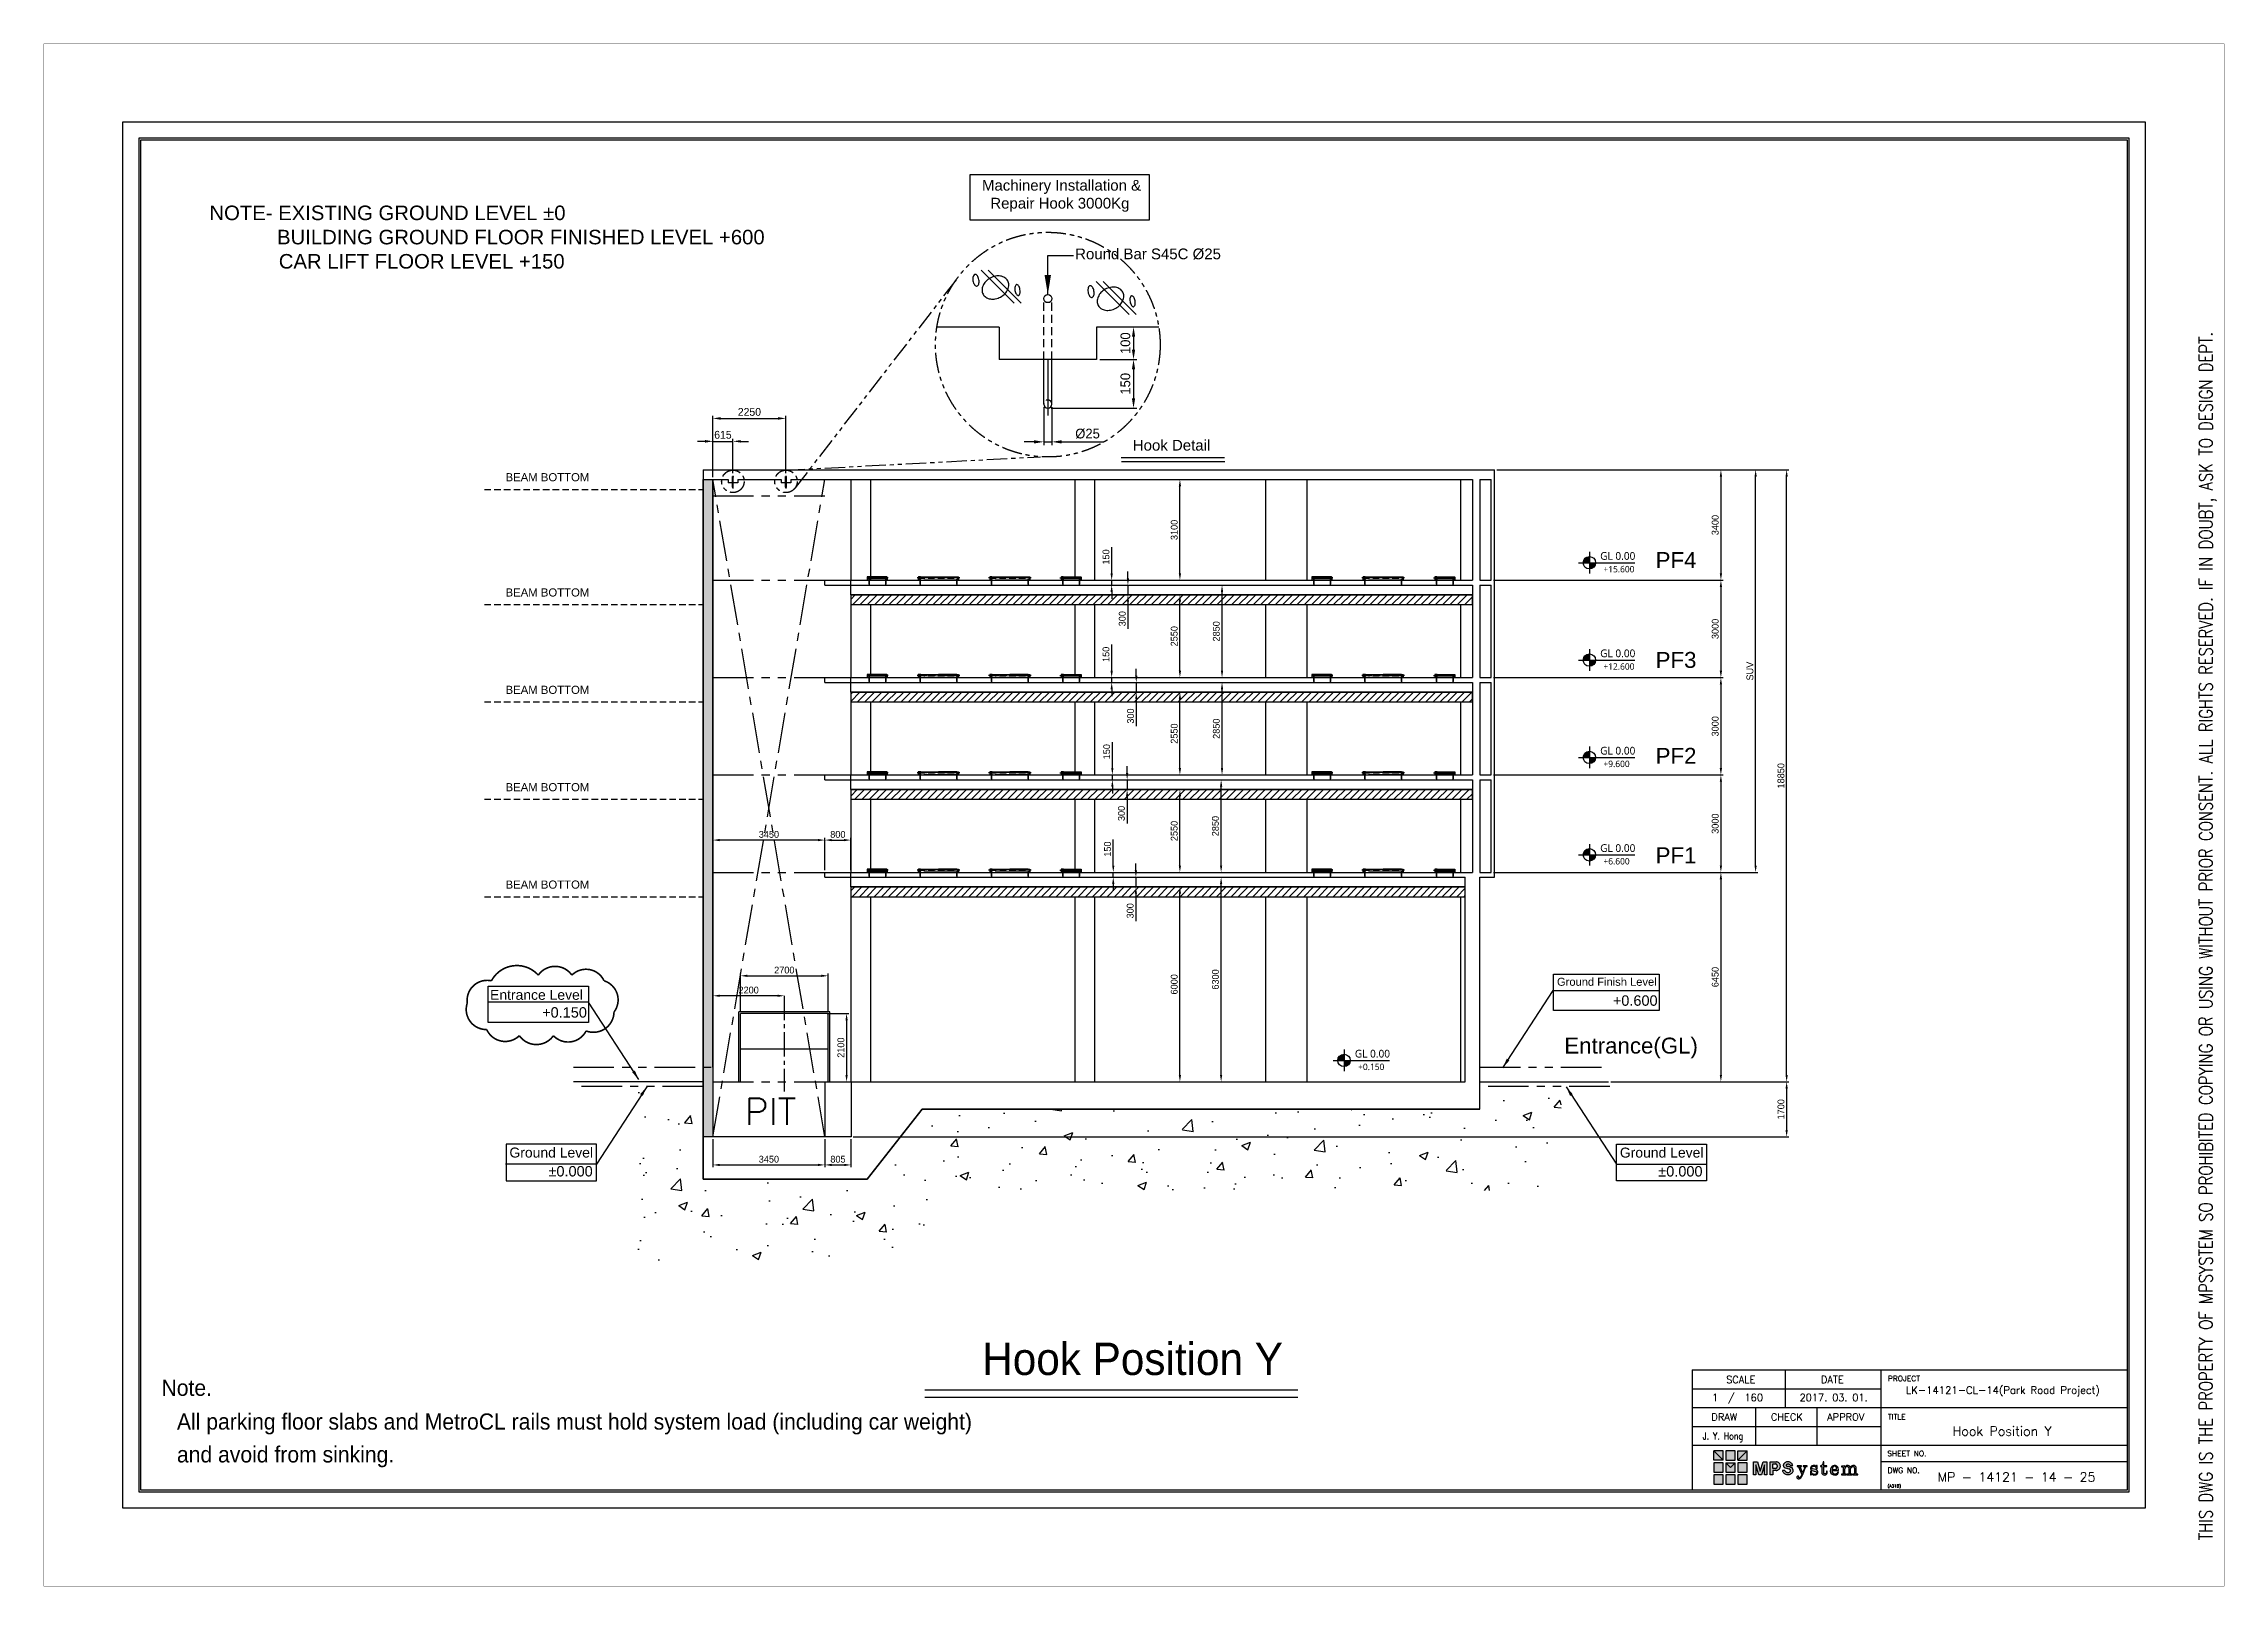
# Model space of a CAD drawing. Header units: millimetres. Extents: x -5 to 1510635, y -6 to 71285.
# Drawn here: x 1415425 to 1482635, y -5 to 47525 of the extents above; entities that cross this region are included whole.
import ezdxf
from ezdxf.enums import TextEntityAlignment as Align

# ---------------------------------------------------------------- set-up
doc = ezdxf.new("R2010")
doc.units = ezdxf.units.MM
doc.header["$LTSCALE"] = 1000
for name, pattern in [('CENTER', [2, 1.25, -0.25, 0.25, -0.25]), ('CENTER2', [1.125, 0.75, -0.125, 0.125, -0.125]), ('DASHED', [3, 2, -1]), ('DASHEDX2', [1.5, 1, -0.5]), ('HIDDEN', [0.375, 0.25, -0.125]), ('PHANTOM', [2.5, 1.25, -0.25, 0.25, -0.25, 0.25, -0.25]), ('PHANTOM2', [1.25, 0.625, -0.125, 0.125, -0.125, 0.125, -0.125]), ('WLINE-1', [4.5, 3, -1.5])]:
    doc.linetypes.add(name, pattern=pattern)
for name, color, linetype in [('1', 1, 'CENTER'), ('2', 42, 'Continuous'), ('3', 3, 'Continuous'), ('4', 4, 'DASHEDX2'), ('6', 6, 'WLINE-1'), ('A-SYM', 6, 'Continuous'), ('MP-1', 1, 'CENTER'), ('MP-2', 42, 'Continuous'), ('MP-3', 3, 'Continuous'), ('MP-4', 4, 'HIDDEN'), ('MP-5', 5, 'PHANTOM'), ('MP-7', 7, 'Continuous'), ('MP-8', 8, 'Continuous'), ('SECTION', 7, 'Continuous'), ('STEELPIPE_D10_-0', 7, 'Continuous'), ('TEXT', 3, 'Continuous')]:
    doc.layers.add(name, color=color, linetype=linetype)
doc.styles.add('GHG1', font='simplex.shx', dxfattribs={"bigfont": 'whgtxt.shx'})
doc.styles.add('H', font='arial.ttf')
doc.styles.add('MPS', font='arial.ttf')
doc.styles.add('ROMANS', font='ROMANS.shx')
doc.styles.add('맑은고딕', font='malgun.ttf', dxfattribs={"height": 800})
doc.styles.add('울릉도L', font='')
doc.styles.get('울릉도L').set_extended_font_data('HYwulM')
doc.dimstyles.new('MPS', dxfattribs={"dimscale": 350, "dimtxt": 2.5, "dimasz": 2, "dimexe": 1.25, "dimexo": 0.625, "dimtad": 1, "dimdec": 4, "dimzin": 12, "dimdsep": 46, "dimtxsty": 'Standard', "dimcen": 2, "dimclrd": 1, "dimclre": 1, "dimclrt": 7, "dimadec": 8, "dimazin": 2, "dimtfac": 1, "dimtdec": 4, "dimtmove": 0, "dimatfit": 3, "dimfxl": 1, "dimarcsym": 0})
doc.dimstyles.new('MPS2', dxfattribs={"dimscale": 100, "dimtxt": 3, "dimasz": 3, "dimexe": 1, "dimexo": 1, "dimgap": 1, "dimtad": 1, "dimzin": 12, "dimdsep": 46, "dimtxsty": 'Standard', "dimcen": 1, "dimclrd": 1, "dimclre": 1, "dimclrt": 7, "dimazin": 2, "dimtfac": 1, "dimtmove": 0, "dimatfit": 3, "dimfxl": 1, "dimarcsym": 0})
pattern_1 = [(45, (453692.08, -302219.53), (-112.253202, 112.253202), [])]

msp = doc.modelspace()

# ---------------------------------------------------------------- texts
at = {"style": 'ROMANS'}
msp.add_text('PIT', height=827.2727, dxfattribs=at).set_placement((1437820.933, 14210.221, 0), align=Align.CENTER)
at = {"linetype": 'ByBlock', "attachment_point": 1, "style": 'H'}
for s, insert, char_height, width in [('BEAM BOTTOM', (1429662.701, 34291.588, 0), 250, 3120), ('{\\fArial|b0|i0|c238|p34;PF}4', (1465106.835, 31860.609, 148.468), 491.09893, 1612.52738), ('BEAM BOTTOM', (1429662.701, 30741.588, 0), 250, 3120), ('{\\fArial|b0|i0|c238|p34;PF}3', (1465106.835, 28783.492, 148.468), 491.09893, 1612.52738), ('BEAM BOTTOM', (1429662.701, 27741.588, 0), 250, 3120), ('{\\fArial|b0|i0|c238|p34;PF}2', (1465106.835, 25828.422, 148.468), 491.09893, 1612.52738), ('BEAM BOTTOM', (1429662.701, 24741.588, 0), 250, 3120), ('PF1', (1465106.835, 22763.947, 148.468), 491.0989, 1612.52738), ('BEAM BOTTOM', (1429662.701, 21741.588, 0), 250, 3120), ('Entrance(GL)', (1462291.575, 16900.547, 148.468), 491.09893, 4197.16095)]:
    msp.add_mtext(s, dxfattribs=dict(at, insert=insert, char_height=char_height, width=width))
at = {"layer": 'A-SYM', "style": '맑은고딕'}
for p in [(1463397.421, 31622.185, 0), (1463397.421, 28622.185, 0), (1463397.421, 25622.185, 0), (1463397.421, 22622.185, 0), (1455836.329, 16288.372, 0)]:
    msp.add_text('GL 0.00', height=238.14, dxfattribs=at).set_placement(p)
at = {"layer": 'A-SYM', "color": 2, "style": '맑은고딕'}
for s, p in [('+15.600', (1463497.951, 31235.749, 0)), ('+12.600', (1463497.951, 28235.749, 0)), ('+9.600', (1463497.951, 25235.749, 0)), ('+6.600', (1463497.951, 22235.749, 0)), ('+0.150', (1455936.858, 15901.936, 0))]:
    msp.add_text(s, height=198.45, dxfattribs=at).set_placement(p)
at = {"layer": 'MP-2'}
for s, height, style, p in [('LK-14121-CL-14(Park Road Project)', 227.55556, 'GHG1', (1475808.341, 5927.042)), ('1  /  160', 220.6061, 'ROMANS', (1467629.367, 5702.953)), ('2017. 03. 01.', 220.60606, 'ROMANS', (1470593.393, 5702.953)), ('MP - 14121 - 14 - 25', 284.44444, 'GHG1', (1476228.201, 3220.883))]:
    msp.add_text(s, height=height, rotation=0.00000043, dxfattribs=dict(at, style=style)).set_placement(p, align=Align.CENTER)
at = {"layer": 'MP-2', "style": 'ROMANS', "width": 0.8}
msp.add_text('J. Y. Hong', height=220.6061, rotation=0.00000043, dxfattribs=at).set_placement((1467181.406, 4515.446), align=Align.CENTER)
at = {"layer": 'MP-2', "style": 'GHG1'}
msp.add_text('Hook Position Y', height=284.44444, rotation=0.00000043, dxfattribs=at).set_placement((1477308.737, 4636.342), align=Align.RIGHT)
at = {"layer": 'MP-2', "style": 'ROMANS'}
msp.add_text('(A31B)', height=90.5051, rotation=0.00000043, dxfattribs=at).set_placement((1472255.521, 3044.616))
at = {"layer": 'MP-3', "style": 'ROMANS'}
for s, p in [('SCALE', (1467729.675, 6255.978)), ('DATE', (1470551.413, 6255.978)), ('DRAW', (1467222.438, 5104.247)), ('CHECK', (1469148.201, 5104.247)), ('APPROV', (1470967.101, 5104.247))]:
    msp.add_text(s, height=220.6061, rotation=0.00000043, dxfattribs=at).set_placement(p, align=Align.CENTER)
for s, p in [('PROJECT', (1472263.829, 6314.245)), ('TITLE', (1472263.829, 5133.324)), ('SHEET NO.', (1472246.856, 4003.479)), ('DWG NO.', (1472255.521, 3485.368))]:
    msp.add_text(s, height=169.697, rotation=0.00000043, dxfattribs=at).set_placement(p)
at = {"layer": 'MP-7', "color": 0, "char_height": 330.6744, "style": 'MPS'}
for s, insert, attachment_point in [('Machinery Installation &^J  Repair Hook 3000Kg', (1444344.765, 43325.745, 0), 1), ('Round Bar S45C %%C25', (1447216.195, 41212.488, 0), 1), ('Hook Detail', (1451380.699, 34982.797, 0), 9)]:
    msp.add_mtext(s, dxfattribs=dict(at, insert=insert, attachment_point=attachment_point))
at = {"layer": 'MP-7', "linetype": 'ByBlock', "style": 'H'}
for s, insert, char_height, width, attachment_point in [('Entrance{\\fArial|b0|i0|c238|p34; Level}', (1432046.295, 18061.421, 0), 307.2, 3267.24782, 9), ('Ground Finish{\\fArial|b0|i0|c238|p34; Level}', (1462066.026, 18494.992, 0), 245.76, 3211.6758, 7), ('+{\\fArial|b0|i0|c238|p34;0.}6{\\fArial|b0|i0|c238|p34;00}', (1463787.473, 17878.626, 0), 320, 2683.40813, 7), ('{\\fArial|b0|i0|c238|p34;+0.}15{\\fArial|b0|i0|c238|p34;0}', (1432169.367, 17514.016, 0), 320, 2683.40813, 9), ('Ground Level', (1432357.589, 13514.084, 0), 307.2, 2576.07181, 3), ('Ground Level', (1464004.187, 13513.23, 0), 307.2, 2576.07181, 1), ('{\\fArial|b0|i0|c238|p34;%%P0.000}', (1432348.241, 12944.673, 0), 320, 2683.40813, 3), ('{\\fArial|b0|i0|c238|p34;%%P0.000}', (1466551.529, 12942.6, 0), 320, 2683.40813, 3)]:
    msp.add_mtext(s, dxfattribs=dict(at, insert=insert, char_height=char_height, width=width, attachment_point=attachment_point))
at = {"layer": 'MP-8', "style": 'ROMANS', "width": 0.8}
msp.add_text('THIS DWG IS THE PROPERTY OF MPSYSTEM SO PROHIBITED COPYING OR USING WITHOUT PRIOR CONSENT. ALL RIGHTS RESERVED. IF IN DOUBT, ASK TO DESIGN DEPT.', height=414.72, rotation=90, dxfattribs=at).set_placement((1482270.322, 1418.077))
at = {"layer": 'MP-8', "linetype": 'ByBlock', "insert": (1420535.272, 42535.133), "char_height": 447.61621, "attachment_point": 1, "style": 'H'}
msp.add_mtext_dynamic_manual_height_columns('{\\fArial|b0|i0|c238|p34;NOTE- EXISTING GROUND LEVEL %%P0\\P            BUILDING GROUND FLOOR FINISHED LEVEL +600\\P^I  CAR LIFT FLOOR LEVEL +150}', width=29952.96773, gutter_width=1598.629, heights=[0], dxfattribs=at)
at = {"layer": 'TEXT', "color": 0, "style": '울릉도L'}
msp.add_text('Hook Position Y', height=995.55556, dxfattribs=at).set_placement((1453619.78, 6507.397), align=Align.RIGHT)
for s, height, p in [('Note.', 497.7778, (1419058.146, 5864.636)), ('All parking floor slabs and MetroCL rails must hold system load (including car weight) ', 497.77778, (1419533.985, 4824.651)), ('and avoid from sinking.  ', 497.77778, (1419533.985, 3812.435))]:
    msp.add_text(s, height=height, dxfattribs=at).set_placement(p)

# ---------------------------------------------------------------- blocks, each defined once
blk = doc.blocks.new('MP LOGO')
h = blk.add_hatch(color=20)
h.paths.add_polyline_path([(9, 55), (0, 64), (0, 46), (18, 46)])
h.paths.add_polyline_path([(18, 41), (0, 41), (0, 23), (18, 23)])
h.paths.add_polyline_path([(32, 32), (23, 41), (23, 23), (41, 23), (41, 41)])
h.paths.add_polyline_path([(64, 23), (64, 41), (46, 41), (46, 23)])
h.paths.add_polyline_path([(64, 46), (64, 64), (55, 55), (46, 46)])
h.paths.add_polyline_path([(64, 18), (46, 18), (46, 0), (64, 0)])
h.paths.add_polyline_path([(0, 0), (18, 0), (18, 18), (0, 18)])
h = blk.add_hatch(color=131)
h.paths.add_polyline_path([(18, 64), (0, 64), (9, 55), (18, 46)])
h.paths.add_polyline_path([(41, 64), (23, 64), (23, 46), (41, 46)])
h.paths.add_polyline_path([(64, 64), (46, 64), (46, 46), (55, 55)])
h.paths.add_polyline_path([(41, 41), (23, 41), (32, 32)])
h.paths.add_polyline_path([(41, 18), (23, 18), (23, 0), (41, 0)])
at = {"color": 131}
for points in [[(9, 55), (18, 46), (18, 64), (0, 64)], [(23, 46), (41, 46), (41, 64), (23, 64)], [(55, 55), (46, 46), (46, 64), (64, 64)], [(23, 0), (41, 0), (41, 18), (23, 18)]]:
    blk.add_lwpolyline(points, close=True, dxfattribs=at)
at = {"color": 20}
for points in [[(9, 55), (18, 46), (0, 46), (0, 64)], [(55, 55), (46, 46), (64, 46), (64, 64)], [(0, 23), (18, 23), (18, 41), (0, 41)], [(0, 0), (18, 0), (18, 18), (0, 18)], [(32, 32), (23, 41), (23, 23), (41, 23), (41, 41)], [(46, 23), (64, 23), (64, 41), (46, 41)], [(46, 0), (64, 0), (64, 18), (46, 18)]]:
    blk.add_lwpolyline(points, close=True, dxfattribs=at)
at = {"color": 143}
blk.add_lwpolyline([(23, 41), (41, 41), (32, 32), (32, 32)], close=True, dxfattribs=at)
blk = doc.blocks.new('MP LOGO 02')
at = {"layer": 'MP-2'}
h = blk.add_hatch(color=256, dxfattribs=at)
h.paths.add_polyline_path([(8.38, 4.28), (7.62, 4.28), (7.62, 1.78), (8.09, 1.78), (8.09, 3.69), (8.69, 1.78), (9.16, 1.78), (9.76, 3.69), (9.76, 1.78), (10.23, 1.78), (10.23, 4.28), (9.47, 4.28), (8.92, 2.49)])
h.paths.add_polyline_path([(10.86, 1.78), (11.38, 1.78), (11.38, 2.62), (12, 2.62), (12.11, 2.63), (12.2, 2.65), (12.3, 2.68), (12.39, 2.73), (12.47, 2.78), (12.55, 2.85), (12.62, 2.92), (12.68, 3), (12.73, 3.09), (12.77, 3.18), (12.79, 3.28), (12.81, 3.38), (12.81, 3.48), (12.8, 3.58), (12.78, 3.68), (12.75, 3.77), (12.7, 3.86), (12.65, 3.95), (12.59, 4.02), (12.51, 4.09), (12.43, 4.15), (12.35, 4.2), (12.25, 4.24), (12.16, 4.27), (12.06, 4.28), (10.86, 4.28)])
h.paths.add_polyline_path([(11.38, 3.89), (11.85, 3.89), (11.92, 3.88), (11.99, 3.85), (12.05, 3.82), (12.1, 3.77), (12.15, 3.72), (12.19, 3.66), (12.22, 3.59), (12.23, 3.52), (12.24, 3.45), (12.23, 3.38), (12.22, 3.31), (12.19, 3.24), (12.15, 3.18), (12.1, 3.13), (12.05, 3.09), (11.99, 3.05), (11.92, 3.02), (11.85, 3.01), (11.38, 3.01)], flags=16)
h.paths.add_polyline_path([(14.02, 3.76), (14.1, 3.8), (14.18, 3.82), (14.26, 3.83), (14.34, 3.83), (14.42, 3.81), (14.5, 3.79), (14.57, 3.75), (14.64, 3.7), (14.7, 3.65), (14.75, 3.58), (15.19, 3.58), (15.16, 3.69), (15.11, 3.79), (15.06, 3.88), (14.99, 3.97), (14.91, 4.05), (14.83, 4.12), (14.74, 4.18), (14.64, 4.23), (14.53, 4.27), (14.42, 4.29), (14.31, 4.31), (14.2, 4.31), (14.09, 4.29), (13.99, 4.27), (13.88, 4.23), (13.78, 4.18), (13.69, 4.12), (13.6, 4.05), (13.53, 3.97), (13.48, 3.92), (13.44, 3.85), (13.41, 3.79), (13.39, 3.72), (13.37, 3.64), (13.37, 3.57), (13.39, 3.49), (13.41, 3.42), (13.44, 3.35), (13.48, 3.29), (13.52, 3.23), (13.58, 3.19), (13.64, 3.14), (13.71, 3.11), (14.46, 2.93), (14.55, 2.91), (14.65, 2.84), (14.72, 2.75), (14.75, 2.63), (14.74, 2.52), (14.7, 2.41), (14.62, 2.32), (14.54, 2.28), (14.46, 2.25), (14.37, 2.23), (14.29, 2.22), (14.2, 2.23), (14.11, 2.24), (14.03, 2.27), (13.95, 2.3), (13.88, 2.35), (13.81, 2.41), (13.75, 2.47), (13.7, 2.54), (13.66, 2.62), (13.19, 2.62), (13.23, 2.51), (13.28, 2.4), (13.34, 2.3), (13.41, 2.21), (13.49, 2.12), (13.58, 2.05), (13.68, 1.98), (13.78, 1.92), (13.89, 1.88), (14, 1.85), (14.12, 1.82), (14.24, 1.82), (14.35, 1.82), (14.47, 1.83), (14.58, 1.86), (14.69, 1.9), (14.8, 1.95), (14.9, 2.02), (14.99, 2.09), (15.08, 2.17), (15.15, 2.26), (15.22, 2.36), (15.25, 2.43), (15.27, 2.51), (15.28, 2.59), (15.27, 2.67), (15.26, 2.75), (15.24, 2.83), (15.21, 2.9), (15.17, 2.97), (15.12, 3.04), (15.06, 3.1), (15, 3.14), (14.93, 3.19), (14.85, 3.22), (14.74, 3.27), (14.62, 3.32), (14.5, 3.36), (14.38, 3.38), (14.26, 3.4), (14.18, 3.41), (14.1, 3.42), (14.03, 3.46), (13.95, 3.52), (13.92, 3.59), (13.92, 3.67), (13.97, 3.74)])
h.paths.add_polyline_path([(16.65, 3.29), (16.65, 3.36), (16.7, 3.4), (16.91, 3.4), (16.91, 3.52), (16.03, 3.52), (16.03, 3.4), (16.16, 3.38), (16.3, 3.3), (16.93, 1.85), (16.89, 1.71), (16.73, 1.44), (16.6, 1.28), (16.47, 1.2), (16.35, 1.21), (16.37, 1.41), (16.29, 1.51), (16.13, 1.51), (16.01, 1.42), (16, 1.21), (16.09, 1.09), (16.24, 1.03), (16.44, 1.03), (16.57, 1.08), (16.76, 1.23), (16.94, 1.49), (17.11, 1.82), (17.68, 3.25), (17.79, 3.36), (17.97, 3.4), (17.97, 3.52), (17.23, 3.52), (17.23, 3.4), (17.45, 3.37), (17.5, 3.31), (17.5, 3.25), (17.12, 2.26), (17.06, 2.32)])
h.paths.add_polyline_path([(18.99, 2.94), (18.89, 3.01), (18.85, 3.09), (18.85, 3.24), (18.89, 3.31), (19, 3.41), (19.08, 3.43), (19.38, 3.42), (19.5, 3.36), (19.62, 3.25), (19.78, 2.94), (19.88, 2.94), (19.88, 3.56), (19.78, 3.56), (19.67, 3.43), (19.44, 3.56), (19.1, 3.58), (18.85, 3.5), (18.72, 3.36), (18.64, 3.14), (18.64, 2.97), (18.68, 2.83), (18.73, 2.74), (18.89, 2.62), (19.56, 2.45), (19.67, 2.4), (19.78, 2.28), (19.78, 2.09), (19.71, 1.98), (19.56, 1.9), (19.44, 1.87), (19.21, 1.9), (19.03, 1.98), (18.9, 2.11), (18.81, 2.28), (18.76, 2.47), (18.62, 2.47), (18.62, 1.76), (18.76, 1.76), (18.84, 1.9), (19.1, 1.77), (19.25, 1.73), (19.62, 1.76), (19.82, 1.86), (19.96, 2.04), (20, 2.17), (20, 2.42), (19.95, 2.57), (19.82, 2.7), (19.7, 2.78)])
h.paths.add_polyline_path([(21.18, 3.36), (21.73, 3.36), (21.73, 3.52), (21.18, 3.52), (21.18, 4.28), (21.03, 4.28), (20.99, 4.03), (20.92, 3.79), (20.74, 3.58), (20.52, 3.52), (20.52, 3.36), (20.82, 3.36), (20.82, 2.06), (20.85, 1.96), (20.96, 1.83), (21.09, 1.76), (21.39, 1.73), (21.58, 1.81), (21.71, 1.92), (21.81, 2.13), (21.84, 2.47), (21.71, 2.47), (21.68, 2.21), (21.56, 2), (21.45, 1.95), (21.32, 1.95), (21.2, 2.03), (21.18, 2.09)])
h.paths.add_polyline_path([(24.02, 2.64), (24.02, 2.75), (23.92, 3.15), (23.84, 3.29), (23.71, 3.43), (23.43, 3.57), (23.15, 3.58), (22.95, 3.53), (22.81, 3.46), (22.57, 3.2), (22.44, 2.85), (22.43, 2.49), (22.47, 2.31), (22.55, 2.12), (22.76, 1.88), (23.06, 1.75), (23.41, 1.73), (23.63, 1.81), (23.8, 1.93), (23.92, 2.07), (24.02, 2.27), (23.89, 2.31), (23.77, 2.12), (23.63, 2), (23.53, 1.95), (23.43, 1.92), (23.17, 1.93), (23, 2.03), (22.91, 2.14), (22.84, 2.34), (22.81, 2.64)])
h.paths.add_polyline_path([(22.81, 2.79), (22.85, 3.07), (22.92, 3.25), (23.02, 3.37), (23.16, 3.43), (23.35, 3.43), (23.45, 3.4), (23.53, 3.32), (23.62, 3.12), (23.62, 2.8)], flags=16)
h.paths.add_polyline_path([(25.23, 2.86), (25.26, 3.01), (25.34, 3.2), (25.43, 3.29), (25.57, 3.36), (25.75, 3.36), (25.86, 3.31), (25.94, 3.22), (26, 3.06), (26, 1.98), (25.94, 1.92), (25.68, 1.92), (25.68, 1.78), (26.61, 1.78), (26.61, 1.92), (26.38, 1.92), (26.33, 2), (26.33, 2.89), (26.37, 3.06), (26.43, 3.19), (26.51, 3.27), (26.68, 3.36), (26.86, 3.36), (26.97, 3.3), (27.04, 3.17), (27.08, 3), (27.08, 2.01), (27.02, 1.92), (26.77, 1.92), (26.77, 1.78), (27.7, 1.78), (27.7, 1.92), (27.46, 1.92), (27.41, 1.98), (27.41, 3.06), (27.38, 3.24), (27.22, 3.47), (27.02, 3.57), (26.74, 3.57), (26.47, 3.43), (26.35, 3.3), (26.33, 3.25), (26.29, 3.22), (26.22, 3.36), (26.05, 3.52), (25.86, 3.58), (25.7, 3.58), (25.57, 3.55), (25.42, 3.46), (25.32, 3.37), (25.26, 3.26), (25.23, 3.26), (25.23, 3.52), (24.56, 3.48), (24.56, 3.32), (24.85, 3.32), (24.9, 3.25), (24.9, 2), (24.83, 1.92), (24.57, 1.92), (24.57, 1.78), (24.9, 1.78), (25.52, 1.78), (25.52, 1.92), (25.28, 1.92), (25.23, 2)])
for points in [[(8.09, 1.78), (7.62, 1.78), (7.62, 4.28), (8.38, 4.28), (8.92, 2.49), (9.47, 4.28), (10.23, 4.28), (10.23, 1.78), (9.76, 1.78), (9.76, 3.69), (9.16, 1.78), (8.69, 1.78), (8.09, 3.69), (8.09, 1.78)], [(21.03, 4.28), (20.99, 4.03), (20.92, 3.79), (20.74, 3.58), (20.52, 3.52), (20.52, 3.36), (20.82, 3.36), (20.82, 2.06), (20.85, 1.96), (20.96, 1.83), (21.09, 1.76), (21.39, 1.73), (21.58, 1.81), (21.71, 1.92), (21.81, 2.13), (21.84, 2.47), (21.71, 2.47), (21.68, 2.21), (21.56, 2), (21.45, 1.95), (21.32, 1.95), (21.2, 2.03), (21.18, 2.09), (21.18, 3.36), (21.73, 3.36), (21.73, 3.52), (21.18, 3.52), (21.18, 4.28), (21.03, 4.28)], [(16.03, 3.52), (16.03, 3.4), (16.16, 3.38), (16.3, 3.3), (16.93, 1.85), (16.89, 1.71), (16.73, 1.44), (16.6, 1.28), (16.47, 1.2), (16.35, 1.21), (16.37, 1.41), (16.29, 1.51), (16.13, 1.51), (16.01, 1.42), (16, 1.21), (16.09, 1.09), (16.24, 1.03), (16.44, 1.03), (16.57, 1.08), (16.76, 1.23), (16.94, 1.49), (17.11, 1.82), (17.68, 3.25), (17.79, 3.36), (17.97, 3.4), (17.97, 3.52), (17.23, 3.52), (17.23, 3.4), (17.45, 3.37), (17.5, 3.31), (17.5, 3.25), (17.12, 2.26), (17.06, 2.32), (16.65, 3.29), (16.65, 3.36), (16.7, 3.4), (16.91, 3.4), (16.91, 3.52), (16.03, 3.52)], [(19.1, 3.58), (18.85, 3.5), (18.72, 3.36), (18.64, 3.14), (18.64, 2.97), (18.68, 2.83), (18.73, 2.74), (18.89, 2.62), (19.56, 2.45), (19.67, 2.4), (19.78, 2.28), (19.78, 2.09), (19.71, 1.98), (19.56, 1.9), (19.44, 1.87), (19.21, 1.9), (19.03, 1.98), (18.9, 2.11), (18.81, 2.28), (18.76, 2.47), (18.62, 2.47), (18.62, 1.76), (18.76, 1.76), (18.84, 1.9), (19.1, 1.77), (19.25, 1.73), (19.62, 1.76), (19.82, 1.86), (19.96, 2.04), (20, 2.17), (20, 2.42), (19.95, 2.57), (19.82, 2.7), (19.7, 2.78), (18.99, 2.94), (18.89, 3.01), (18.85, 3.09), (18.85, 3.24), (18.89, 3.31), (19, 3.41), (19.08, 3.43), (19.38, 3.42), (19.5, 3.36), (19.62, 3.25), (19.78, 2.94), (19.88, 2.94), (19.88, 3.56), (19.78, 3.56), (19.69, 3.45), (19.65, 3.45), (19.44, 3.56), (19.1, 3.58)], [(23.15, 3.58), (22.95, 3.53), (22.81, 3.46), (22.57, 3.2), (22.44, 2.85), (22.43, 2.49), (22.47, 2.31), (22.55, 2.12), (22.76, 1.88), (23.06, 1.75), (23.41, 1.73), (23.63, 1.81), (23.8, 1.93), (23.92, 2.07), (24.02, 2.27), (23.89, 2.31), (23.77, 2.12), (23.63, 2), (23.53, 1.95), (23.43, 1.92), (23.17, 1.93), (23, 2.03), (22.91, 2.14), (22.84, 2.34), (22.81, 2.64), (24.02, 2.64), (24.02, 2.75), (23.92, 3.15), (23.84, 3.29), (23.71, 3.43), (23.43, 3.57), (23.15, 3.58)], [(23.16, 3.43), (23.02, 3.37), (22.92, 3.25), (22.85, 3.07), (22.81, 2.79), (23.62, 2.8), (23.62, 3.12), (23.53, 3.32), (23.45, 3.4), (23.35, 3.43), (23.16, 3.43)], [(25.7, 3.58), (25.57, 3.55), (25.42, 3.46), (25.32, 3.37), (25.26, 3.26), (25.23, 3.26), (25.23, 3.52), (24.56, 3.48), (24.56, 3.32), (24.85, 3.32), (24.9, 3.25), (24.9, 2), (24.83, 1.92), (24.57, 1.92), (24.57, 1.78), (24.9, 1.78), (25.52, 1.78), (25.52, 1.92), (25.28, 1.92), (25.23, 2), (25.23, 2.86), (25.26, 3.01), (25.34, 3.2), (25.43, 3.29), (25.57, 3.36), (25.75, 3.36), (25.86, 3.31), (25.94, 3.22), (26, 3.06), (26, 1.98), (25.94, 1.92), (25.68, 1.92), (25.68, 1.78), (26.61, 1.78), (26.61, 1.92), (26.38, 1.92), (26.33, 2), (26.33, 2.89), (26.37, 3.06), (26.43, 3.19), (26.51, 3.27), (26.68, 3.36), (26.86, 3.36), (26.97, 3.3), (27.04, 3.17), (27.08, 3), (27.08, 2.01), (27.02, 1.92), (26.77, 1.92), (26.77, 1.78), (27.7, 1.78), (27.7, 1.92), (27.46, 1.92), (27.41, 1.98), (27.41, 3.06), (27.38, 3.24), (27.22, 3.47), (27.02, 3.57), (26.74, 3.57), (26.47, 3.43), (26.35, 3.3), (26.33, 3.25), (26.29, 3.22), (26.22, 3.36), (26.05, 3.52), (25.86, 3.58), (25.7, 3.58)]]:
    blk.add_lwpolyline(points, close=True, dxfattribs=at)
for points in [[(12, 2.62), (11.38, 2.62), (11.38, 1.78), (10.86, 1.78), (10.86, 4.28), (12.06, 4.28)], [(12, 2.62), (12.11, 2.63), (12.2, 2.65), (12.3, 2.68), (12.39, 2.73), (12.47, 2.78), (12.55, 2.85), (12.62, 2.92), (12.68, 3), (12.73, 3.09), (12.77, 3.18), (12.79, 3.28), (12.81, 3.38), (12.81, 3.48), (12.8, 3.58), (12.78, 3.68), (12.75, 3.77), (12.7, 3.86), (12.65, 3.95), (12.59, 4.02), (12.51, 4.09), (12.43, 4.15), (12.35, 4.2), (12.25, 4.24), (12.16, 4.27), (12.06, 4.28)], [(14.75, 3.58), (15.19, 3.58), (15.16, 3.69), (15.11, 3.79), (15.06, 3.88), (14.99, 3.97), (14.91, 4.05), (14.83, 4.12), (14.74, 4.18), (14.64, 4.23), (14.53, 4.27), (14.42, 4.29), (14.31, 4.31), (14.2, 4.31), (14.09, 4.29), (13.99, 4.27), (13.88, 4.23), (13.78, 4.18), (13.69, 4.12), (13.6, 4.05), (13.53, 3.97), (13.48, 3.92), (13.44, 3.85), (13.41, 3.79), (13.39, 3.72), (13.37, 3.64), (13.37, 3.57), (13.39, 3.49), (13.41, 3.42), (13.44, 3.35), (13.48, 3.29), (13.52, 3.23), (13.58, 3.19), (13.64, 3.14), (13.71, 3.11), (14.46, 2.93)], [(11.85, 3.01), (11.38, 3.01), (11.38, 3.89), (11.85, 3.89)], [(11.85, 3.01), (11.92, 3.02), (11.99, 3.05), (12.05, 3.09), (12.1, 3.13), (12.15, 3.18), (12.19, 3.24), (12.22, 3.31), (12.23, 3.38), (12.24, 3.45), (12.23, 3.52), (12.22, 3.59), (12.19, 3.66), (12.15, 3.72), (12.1, 3.77), (12.05, 3.82), (11.99, 3.85), (11.92, 3.88), (11.85, 3.89)], [(13.66, 2.62), (13.19, 2.62), (13.23, 2.51), (13.28, 2.4), (13.34, 2.3), (13.41, 2.21), (13.49, 2.12), (13.58, 2.05), (13.68, 1.98), (13.78, 1.92), (13.89, 1.88), (14, 1.85), (14.12, 1.82), (14.24, 1.82), (14.35, 1.82), (14.47, 1.83), (14.58, 1.86), (14.69, 1.9), (14.8, 1.95), (14.9, 2.02), (14.99, 2.09), (15.08, 2.17), (15.15, 2.26), (15.22, 2.36), (15.25, 2.43), (15.27, 2.51), (15.28, 2.59), (15.27, 2.67), (15.26, 2.75), (15.24, 2.83), (15.21, 2.9), (15.17, 2.97), (15.12, 3.04), (15.06, 3.1), (15, 3.14), (14.93, 3.19), (14.85, 3.22), (14.74, 3.27), (14.62, 3.32), (14.5, 3.36), (14.38, 3.38), (14.26, 3.4)], [(13.66, 2.62), (13.7, 2.54), (13.75, 2.47), (13.81, 2.41), (13.88, 2.35), (13.95, 2.3), (14.03, 2.27), (14.11, 2.24), (14.2, 2.23), (14.29, 2.22), (14.37, 2.23), (14.46, 2.25), (14.54, 2.28)], [(14.02, 3.76), (13.99, 3.75), (13.96, 3.72), (13.93, 3.69), (13.92, 3.65), (13.92, 3.61), (13.93, 3.57), (13.94, 3.53), (13.97, 3.5)], [(13.97, 3.5), (14.03, 3.46), (14.1, 3.42), (14.18, 3.41), (14.26, 3.4)], [(14.75, 3.58), (14.7, 3.65), (14.64, 3.7), (14.57, 3.75), (14.5, 3.79), (14.42, 3.81), (14.34, 3.83), (14.26, 3.83), (14.18, 3.82), (14.1, 3.8), (14.02, 3.76)], [(14.54, 2.28), (14.59, 2.31), (14.64, 2.34), (14.68, 2.39), (14.71, 2.44), (14.73, 2.49), (14.75, 2.55), (14.75, 2.61), (14.74, 2.66), (14.73, 2.72), (14.7, 2.77), (14.66, 2.82), (14.62, 2.86), (14.57, 2.89), (14.52, 2.92), (14.46, 2.93)]]:
    blk.add_lwpolyline(points, dxfattribs=at)
at = {"color": 40, "xscale": 0.1000000000000227, "yscale": 0.1000000000000227, "zscale": 0.1000000000000227}
blk.add_blockref('MP LOGO', (0, 0), dxfattribs=at)
blk = doc.blocks.new('Door 2500-2')
at = {"layer": 'MP-2'}
for p, q in [((-262703, -48960), (-265503, -48960)), ((-265503, -51110), (-265503, -48960)), ((-262753, -49010), (-265453, -49010)), ((-265453, -51110), (-265453, -49010)), ((-262753, -51110), (-262753, -49010)), ((-262703, -51110), (-262703, -48960)), ((-262753, -50110), (-265453, -50110))]:
    blk.add_line(p, q, dxfattribs=at)
blk = doc.blocks.new('*D529')
at = {"layer": 'DEFPOINTS', "color": 0, "linetype": 'ByBlock', "transparency": 16777216}
for p in [(1460138, 34393, 0), (1460038, 30993, 0), (1467118, 30993)]:
    blk.add_point(p, dxfattribs=at)
at = {"layer": 'MP-8', "color": 1, "linetype": 'ByBlock', "lineweight": -2, "transparency": 16777216}
for p, q in [((1460208, 34393), (1467188, 34393)), ((1467118, 34183), (1467118, 31203)), ((1460108, 30993), (1467188, 30993))]:
    blk.add_line(p, q, dxfattribs=at)
at = {"layer": 'MP-8', "color": 1, "linetype": 'ByBlock', "transparency": 16777216}
for points in [[(1467083, 34183), (1467153, 34183), (1467118, 34393)], [(1467083, 31203), (1467153, 31203), (1467118, 30993)]]:
    blk.add_solid(points, dxfattribs=at)
at = {"layer": 'MP-8', "color": 7, "linetype": 'ByBlock', "transparency": 16777216, "insert": (1466943, 32693), "char_height": 210, "attachment_point": 5, "rotation": 90}
blk.add_mtext('3400', dxfattribs=at)
blk = doc.blocks.new('*D530')
at = {"layer": 'DEFPOINTS', "color": 0, "linetype": 'ByBlock', "transparency": 16777216}
for p in [(1460038, 30993, 0), (1460038, 27993, 0), (1467118, 27993)]:
    blk.add_point(p, dxfattribs=at)
at = {"layer": 'MP-8', "color": 1, "linetype": 'ByBlock', "lineweight": -2, "transparency": 16777216}
for p, q in [((1460108, 30993), (1467188, 30993)), ((1467118, 30783), (1467118, 28203)), ((1460108, 27993), (1467188, 27993))]:
    blk.add_line(p, q, dxfattribs=at)
at = {"layer": 'MP-8', "color": 1, "linetype": 'ByBlock', "transparency": 16777216}
for points in [[(1467083, 30783), (1467153, 30783), (1467118, 30993)], [(1467083, 28203), (1467153, 28203), (1467118, 27993)]]:
    blk.add_solid(points, dxfattribs=at)
at = {"layer": 'MP-8', "color": 7, "linetype": 'ByBlock', "transparency": 16777216, "insert": (1466943, 29493), "char_height": 210, "attachment_point": 5, "rotation": 90}
blk.add_mtext('3000', dxfattribs=at)
blk = doc.blocks.new('*D531')
at = {"layer": 'DEFPOINTS', "color": 0, "linetype": 'ByBlock', "transparency": 16777216}
for p in [(1460038, 27993, 0), (1460038, 24993, 0), (1467118, 24993)]:
    blk.add_point(p, dxfattribs=at)
at = {"layer": 'MP-8', "color": 1, "linetype": 'ByBlock', "lineweight": -2, "transparency": 16777216}
for p, q in [((1460108, 27993), (1467188, 27993)), ((1467118, 27783), (1467118, 25203)), ((1460108, 24993), (1467188, 24993))]:
    blk.add_line(p, q, dxfattribs=at)
at = {"layer": 'MP-8', "color": 1, "linetype": 'ByBlock', "transparency": 16777216}
for points in [[(1467083, 27783), (1467153, 27783), (1467118, 27993)], [(1467083, 25203), (1467153, 25203), (1467118, 24993)]]:
    blk.add_solid(points, dxfattribs=at)
at = {"layer": 'MP-8', "color": 7, "linetype": 'ByBlock', "transparency": 16777216, "insert": (1466943, 26493), "char_height": 210, "attachment_point": 5, "rotation": 90}
blk.add_mtext('3000', dxfattribs=at)
blk = doc.blocks.new('*D532')
at = {"layer": 'DEFPOINTS', "color": 0, "linetype": 'ByBlock', "transparency": 16777216}
for p in [(1460038, 24993, 0), (1460038, 21993, 0), (1467118, 21993)]:
    blk.add_point(p, dxfattribs=at)
at = {"layer": 'MP-8', "color": 1, "linetype": 'ByBlock', "lineweight": -2, "transparency": 16777216}
for p, q in [((1460108, 24993), (1467188, 24993)), ((1467118, 24783), (1467118, 22203)), ((1460108, 21993), (1467188, 21993))]:
    blk.add_line(p, q, dxfattribs=at)
at = {"layer": 'MP-8', "color": 1, "linetype": 'ByBlock', "transparency": 16777216}
for points in [[(1467083, 24783), (1467153, 24783), (1467118, 24993)], [(1467083, 22203), (1467153, 22203), (1467118, 21993)]]:
    blk.add_solid(points, dxfattribs=at)
at = {"layer": 'MP-8', "color": 7, "linetype": 'ByBlock', "transparency": 16777216, "insert": (1466943, 23493), "char_height": 210, "attachment_point": 5, "rotation": 90}
blk.add_mtext('3000', dxfattribs=at)
blk = doc.blocks.new('*D533')
at = {"layer": 'DEFPOINTS', "color": 0, "linetype": 'ByBlock', "transparency": 16777216}
for p in [(1460038, 21993, 0), (1463657, 15543), (1467118, 15543)]:
    blk.add_point(p, dxfattribs=at)
at = {"layer": 'MP-8', "color": 1, "linetype": 'ByBlock', "lineweight": -2, "transparency": 16777216}
for p, q in [((1460108, 21993), (1467188, 21993)), ((1467118, 21783), (1467118, 15753)), ((1463727, 15543), (1467188, 15543))]:
    blk.add_line(p, q, dxfattribs=at)
at = {"layer": 'MP-8', "color": 1, "linetype": 'ByBlock', "transparency": 16777216}
for points in [[(1467083, 21783), (1467153, 21783), (1467118, 21993)], [(1467083, 15753), (1467153, 15753), (1467118, 15543)]]:
    blk.add_solid(points, dxfattribs=at)
at = {"layer": 'MP-8', "color": 7, "linetype": 'ByBlock', "transparency": 16777216, "insert": (1466943, 18768), "char_height": 210, "attachment_point": 5, "rotation": 90}
blk.add_mtext('6450', dxfattribs=at)
blk = doc.blocks.new('*D534')
at = {"layer": 'DEFPOINTS', "color": 0, "linetype": 'ByBlock', "transparency": 16777216}
for p in [(1463657, 15543), (1440303, 13843, 0), (1469144, 13843)]:
    blk.add_point(p, dxfattribs=at)
at = {"layer": 'MP-8', "color": 1, "linetype": 'ByBlock', "lineweight": -2, "transparency": 16777216}
for p, q in [((1463727, 15543), (1469214, 15543)), ((1469144, 15333), (1469144, 14053)), ((1440373, 13843), (1469214, 13843))]:
    blk.add_line(p, q, dxfattribs=at)
at = {"layer": 'MP-8', "color": 1, "linetype": 'ByBlock', "transparency": 16777216}
for points in [[(1469109, 15333), (1469179, 15333), (1469144, 15543)], [(1469109, 14053), (1469179, 14053), (1469144, 13843)]]:
    blk.add_solid(points, dxfattribs=at)
at = {"layer": 'MP-8', "color": 7, "linetype": 'ByBlock', "transparency": 16777216, "insert": (1468969, 14693), "char_height": 210, "attachment_point": 5, "rotation": 90}
blk.add_mtext('1700', dxfattribs=at)
blk = doc.blocks.new('*D535')
at = {"layer": 'DEFPOINTS', "color": 0, "linetype": 'ByBlock', "transparency": 16777216}
for p in [(1460138, 34393, 0), (1468188, 34393), (1460038, 21993, 0)]:
    blk.add_point(p, dxfattribs=at)
at = {"layer": 'MP-8', "color": 1, "linetype": 'ByBlock', "lineweight": -2, "transparency": 16777216}
for p, q in [((1460208, 34393), (1468258, 34393)), ((1468188, 22203), (1468188, 34183)), ((1460108, 21993), (1468258, 21993))]:
    blk.add_line(p, q, dxfattribs=at)
at = {"layer": 'MP-8', "color": 1, "linetype": 'ByBlock', "transparency": 16777216}
for points in [[(1468153, 34183), (1468223, 34183), (1468188, 34393)], [(1468153, 22203), (1468223, 22203), (1468188, 21993)]]:
    blk.add_solid(points, dxfattribs=at)
at = {"layer": 'MP-8', "color": 7, "linetype": 'ByBlock', "transparency": 16777216, "insert": (1468013, 28193), "char_height": 210, "attachment_point": 5, "rotation": 90}
blk.add_mtext('SUV', dxfattribs=at)
blk = doc.blocks.new('*D536')
at = {"layer": 'DEFPOINTS', "color": 0, "linetype": 'ByBlock', "transparency": 16777216}
for p in [(1460138, 34393, 0), (1469144, 34393), (1463657, 15543)]:
    blk.add_point(p, dxfattribs=at)
at = {"layer": 'MP-8', "color": 1, "linetype": 'ByBlock', "lineweight": -2, "transparency": 16777216}
for p, q in [((1460208, 34393), (1469214, 34393)), ((1469144, 15753), (1469144, 34183)), ((1463727, 15543), (1469214, 15543))]:
    blk.add_line(p, q, dxfattribs=at)
at = {"layer": 'MP-8', "color": 1, "linetype": 'ByBlock', "transparency": 16777216}
for points in [[(1469109, 34183), (1469179, 34183), (1469144, 34393)], [(1469109, 15753), (1469179, 15753), (1469144, 15543)]]:
    blk.add_solid(points, dxfattribs=at)
at = {"layer": 'MP-8', "color": 7, "linetype": 'ByBlock', "transparency": 16777216, "insert": (1468969, 24968), "char_height": 210, "attachment_point": 5, "rotation": 90}
blk.add_mtext('18850', dxfattribs=at)
blk = doc.blocks.new('*D537')
at = {"layer": 'DEFPOINTS', "color": 0, "linetype": 'ByBlock', "transparency": 16777216}
for p in [(1439603, 18806), (1436903, 17643), (1439603, 17643)]:
    blk.add_point(p, dxfattribs=at)
at = {"layer": 'MP-8', "color": 1, "linetype": 'ByBlock', "lineweight": -2, "transparency": 16777216}
for p, q in [((1436903, 17713), (1436903, 18876)), ((1439603, 17713), (1439603, 18876)), ((1437113, 18806), (1439393, 18806))]:
    blk.add_line(p, q, dxfattribs=at)
at = {"layer": 'MP-8', "color": 1, "linetype": 'ByBlock', "transparency": 16777216}
for points in [[(1437113, 18841), (1437113, 18771), (1436903, 18806)], [(1439393, 18841), (1439393, 18771), (1439603, 18806)]]:
    blk.add_solid(points, dxfattribs=at)
at = {"layer": 'MP-8', "color": 7, "linetype": 'ByBlock', "transparency": 16777216, "insert": (1438253, 18981), "char_height": 210, "attachment_point": 5}
blk.add_mtext('2700', dxfattribs=at)
blk = doc.blocks.new('*D545')
at = {"layer": 'DEFPOINTS', "color": 0, "linetype": 'ByBlock', "transparency": 16777216}
for p in [(1436053, 22987), (1436053, 21993, 0), (1439503, 21993, 0)]:
    blk.add_point(p, dxfattribs=at)
at = {"layer": 'MP-8', "color": 1, "linetype": 'ByBlock', "lineweight": -2, "transparency": 16777216}
for p, q in [((1436053, 22063), (1436053, 23057)), ((1439293, 22987), (1436263, 22987)), ((1439503, 22063), (1439503, 23057))]:
    blk.add_line(p, q, dxfattribs=at)
at = {"layer": 'MP-8', "color": 1, "linetype": 'ByBlock', "transparency": 16777216}
for points in [[(1436263, 23022), (1436263, 22952), (1436053, 22987)], [(1439293, 23022), (1439293, 22952), (1439503, 22987)]]:
    blk.add_solid(points, dxfattribs=at)
at = {"layer": 'MP-8', "color": 7, "linetype": 'ByBlock', "transparency": 16777216, "insert": (1437778, 23162), "char_height": 210, "attachment_point": 5}
blk.add_mtext('3450', dxfattribs=at)
blk = doc.blocks.new('*D546')
at = {"layer": 'DEFPOINTS', "color": 0, "linetype": 'ByBlock', "transparency": 16777216}
for p in [(1450445, 21543, 0), (1450445, 21543), (1450205, 15543, 0)]:
    blk.add_point(p, dxfattribs=at)
at = {"layer": 'MP-8', "color": 1, "linetype": 'ByBlock', "lineweight": -2, "transparency": 16777216}
for p, q in [((1450445, 15753), (1450445, 21333)), ((1450275, 15543), (1450515, 15543))]:
    blk.add_line(p, q, dxfattribs=at)
at = {"layer": 'MP-8', "color": 1, "linetype": 'ByBlock', "transparency": 16777216}
for points in [[(1450410, 21333), (1450480, 21333), (1450445, 21543)], [(1450410, 15753), (1450480, 15753), (1450445, 15543)]]:
    blk.add_solid(points, dxfattribs=at)
at = {"layer": 'MP-8', "color": 7, "linetype": 'ByBlock', "transparency": 16777216, "insert": (1450270, 18543), "char_height": 210, "attachment_point": 5, "rotation": 90}
blk.add_mtext('6000', dxfattribs=at)
blk = doc.blocks.new('*D547')
at = {"layer": 'DEFPOINTS', "color": 0, "linetype": 'ByBlock', "transparency": 16777216}
for p in [(1451715, 21843, 0), (1451715, 21843), (1451448, 15543, 0)]:
    blk.add_point(p, dxfattribs=at)
at = {"layer": 'MP-8', "color": 1, "linetype": 'ByBlock', "lineweight": -2, "transparency": 16777216}
for p, q in [((1451715, 15753), (1451715, 21633)), ((1451518, 15543), (1451785, 15543))]:
    blk.add_line(p, q, dxfattribs=at)
at = {"layer": 'MP-8', "color": 1, "linetype": 'ByBlock', "transparency": 16777216}
for points in [[(1451680, 21633), (1451750, 21633), (1451715, 21843)], [(1451680, 15753), (1451750, 15753), (1451715, 15543)]]:
    blk.add_solid(points, dxfattribs=at)
at = {"layer": 'MP-8', "color": 7, "linetype": 'ByBlock', "transparency": 16777216, "insert": (1451540, 18693), "char_height": 210, "attachment_point": 5, "rotation": 90}
blk.add_mtext('6300', dxfattribs=at)
blk = doc.blocks.new('*D538')
at = {"layer": 'DEFPOINTS', "color": 0, "linetype": 'ByBlock', "transparency": 16777216}
for p in [(1448342, 30993, 0), (1448342, 30993), (1448342, 30843, 0)]:
    blk.add_point(p, dxfattribs=at)
at = {"layer": 'MP-8', "color": 1, "linetype": 'ByBlock', "lineweight": -2, "transparency": 16777216}
for p, q in [((1448342, 31203), (1448342, 32008)), ((1448342, 30843), (1448342, 30993)), ((1448342, 30633), (1448342, 30423))]:
    blk.add_line(p, q, dxfattribs=at)
at = {"layer": 'MP-8', "color": 1, "linetype": 'ByBlock', "transparency": 16777216}
for points in [[(1448307, 31203), (1448377, 31203), (1448342, 30993)], [(1448307, 30633), (1448377, 30633), (1448342, 30843)]]:
    blk.add_solid(points, dxfattribs=at)
at = {"layer": 'MP-8', "color": 7, "linetype": 'ByBlock', "transparency": 16777216, "insert": (1448167, 31710), "char_height": 210, "attachment_point": 5, "rotation": 90}
blk.add_mtext('150', dxfattribs=at)
blk = doc.blocks.new('*D548')
at = {"layer": 'DEFPOINTS', "color": 0, "linetype": 'ByBlock', "transparency": 16777216}
for p in [(1448843, 30843, 0), (1448843, 30543, 0), (1448843, 30543)]:
    blk.add_point(p, dxfattribs=at)
at = {"layer": 'MP-8', "color": 1, "linetype": 'ByBlock', "lineweight": -2, "transparency": 16777216}
for p, q in [((1448843, 31053), (1448843, 31263)), ((1448843, 30843), (1448843, 30543)), ((1448843, 30333), (1448843, 29493))]:
    blk.add_line(p, q, dxfattribs=at)
at = {"layer": 'MP-8', "color": 1, "linetype": 'ByBlock', "transparency": 16777216}
for points in [[(1448808, 31053), (1448878, 31053), (1448843, 30843)], [(1448808, 30333), (1448878, 30333), (1448843, 30543)]]:
    blk.add_solid(points, dxfattribs=at)
at = {"layer": 'MP-8', "color": 7, "linetype": 'ByBlock', "transparency": 16777216, "insert": (1448668, 29808), "char_height": 210, "attachment_point": 5, "rotation": 90}
blk.add_mtext('300', dxfattribs=at)
blk = doc.blocks.new('*D539')
at = {"layer": 'DEFPOINTS', "color": 0, "linetype": 'ByBlock', "transparency": 16777216}
for p in [(1449100, 27843, 0), (1449100, 27543, 0), (1449100, 27543)]:
    blk.add_point(p, dxfattribs=at)
at = {"layer": 'MP-8', "color": 1, "linetype": 'ByBlock', "lineweight": -2, "transparency": 16777216}
for p, q in [((1449100, 28053), (1449100, 28263)), ((1449100, 27843), (1449100, 27543)), ((1449100, 27333), (1449100, 26493))]:
    blk.add_line(p, q, dxfattribs=at)
at = {"layer": 'MP-8', "color": 1, "linetype": 'ByBlock', "transparency": 16777216}
for points in [[(1449065, 28053), (1449135, 28053), (1449100, 27843)], [(1449065, 27333), (1449135, 27333), (1449100, 27543)]]:
    blk.add_solid(points, dxfattribs=at)
at = {"layer": 'MP-8', "color": 7, "linetype": 'ByBlock', "transparency": 16777216, "insert": (1448925, 26808), "char_height": 210, "attachment_point": 5, "rotation": 90}
blk.add_mtext('300', dxfattribs=at)
blk = doc.blocks.new('*D540')
at = {"layer": 'DEFPOINTS', "color": 0, "linetype": 'ByBlock', "transparency": 16777216}
for p in [(1448363, 24993, 0), (1448363, 24993), (1448363, 24843, 0)]:
    blk.add_point(p, dxfattribs=at)
at = {"layer": 'MP-8', "color": 1, "linetype": 'ByBlock', "lineweight": -2, "transparency": 16777216}
for p, q in [((1448363, 25203), (1448363, 26008)), ((1448363, 24843), (1448363, 24993)), ((1448363, 24633), (1448363, 24423))]:
    blk.add_line(p, q, dxfattribs=at)
at = {"layer": 'MP-8', "color": 1, "linetype": 'ByBlock', "transparency": 16777216}
for points in [[(1448328, 25203), (1448398, 25203), (1448363, 24993)], [(1448328, 24633), (1448398, 24633), (1448363, 24843)]]:
    blk.add_solid(points, dxfattribs=at)
at = {"layer": 'MP-8', "color": 7, "linetype": 'ByBlock', "transparency": 16777216, "insert": (1448188, 25710), "char_height": 210, "attachment_point": 5, "rotation": 90}
blk.add_mtext('150', dxfattribs=at)
blk = doc.blocks.new('*D549')
at = {"layer": 'DEFPOINTS', "color": 0, "linetype": 'ByBlock', "transparency": 16777216}
for p in [(1448818, 24843, 0), (1448818, 24543, 0), (1448818, 24543)]:
    blk.add_point(p, dxfattribs=at)
at = {"layer": 'MP-8', "color": 1, "linetype": 'ByBlock', "lineweight": -2, "transparency": 16777216}
for p, q in [((1448818, 25053), (1448818, 25263)), ((1448818, 24843), (1448818, 24543)), ((1448818, 24333), (1448818, 23493))]:
    blk.add_line(p, q, dxfattribs=at)
at = {"layer": 'MP-8', "color": 1, "linetype": 'ByBlock', "transparency": 16777216}
for points in [[(1448783, 25053), (1448853, 25053), (1448818, 24843)], [(1448783, 24333), (1448853, 24333), (1448818, 24543)]]:
    blk.add_solid(points, dxfattribs=at)
at = {"layer": 'MP-8', "color": 7, "linetype": 'ByBlock', "transparency": 16777216, "insert": (1448643, 23808), "char_height": 210, "attachment_point": 5, "rotation": 90}
blk.add_mtext('300', dxfattribs=at)
blk = doc.blocks.new('*D550')
at = {"layer": 'DEFPOINTS', "color": 0, "linetype": 'ByBlock', "transparency": 16777216}
for p in [(1448391, 21993, 0), (1448391, 21993), (1448391, 21843, 0)]:
    blk.add_point(p, dxfattribs=at)
at = {"layer": 'MP-8', "color": 1, "linetype": 'ByBlock', "lineweight": -2, "transparency": 16777216}
for p, q in [((1448391, 22203), (1448391, 23008)), ((1448391, 21843), (1448391, 21993)), ((1448391, 21633), (1448391, 21423))]:
    blk.add_line(p, q, dxfattribs=at)
at = {"layer": 'MP-8', "color": 1, "linetype": 'ByBlock', "transparency": 16777216}
for points in [[(1448356, 22203), (1448426, 22203), (1448391, 21993)], [(1448356, 21633), (1448426, 21633), (1448391, 21843)]]:
    blk.add_solid(points, dxfattribs=at)
at = {"layer": 'MP-8', "color": 7, "linetype": 'ByBlock', "transparency": 16777216, "insert": (1448216, 22710), "char_height": 210, "attachment_point": 5, "rotation": 90}
blk.add_mtext('150', dxfattribs=at)
blk = doc.blocks.new('*D519')
at = {"layer": 'DEFPOINTS', "color": 0, "linetype": 'ByBlock', "transparency": 16777216}
for p in [(1439503, 17643, 0), (1439653, 15543, 0), (1440172, 15543)]:
    blk.add_point(p, dxfattribs=at)
at = {"layer": 'MP-8', "color": 1, "linetype": 'ByBlock', "lineweight": -2, "transparency": 16777216}
for p, q in [((1439573, 17643), (1440242, 17643)), ((1440172, 17433), (1440172, 15753)), ((1439723, 15543), (1440242, 15543))]:
    blk.add_line(p, q, dxfattribs=at)
at = {"layer": 'MP-8', "color": 1, "linetype": 'ByBlock', "transparency": 16777216}
for points in [[(1440137, 17433), (1440207, 17433), (1440172, 17643)], [(1440137, 15753), (1440207, 15753), (1440172, 15543)]]:
    blk.add_solid(points, dxfattribs=at)
at = {"layer": 'MP-8', "color": 7, "linetype": 'ByBlock', "transparency": 16777216, "insert": (1439997, 16593), "char_height": 210, "attachment_point": 5, "rotation": 90}
blk.add_mtext('2100', dxfattribs=at)
blk = doc.blocks.new('*D541')
at = {"layer": 'DEFPOINTS', "color": 0, "linetype": 'ByBlock', "transparency": 16777216}
for p in [(1436053, 13843, 0), (1439503, 13843, 0), (1439503, 12979)]:
    blk.add_point(p, dxfattribs=at)
at = {"layer": 'MP-8', "color": 1, "linetype": 'ByBlock', "lineweight": -2, "transparency": 16777216}
for p, q in [((1436053, 13773), (1436053, 12909)), ((1439503, 13773), (1439503, 12909)), ((1436263, 12979), (1439293, 12979))]:
    blk.add_line(p, q, dxfattribs=at)
at = {"layer": 'MP-8', "color": 1, "linetype": 'ByBlock', "transparency": 16777216}
for points in [[(1436263, 13014), (1436263, 12944), (1436053, 12979)], [(1439293, 13014), (1439293, 12944), (1439503, 12979)]]:
    blk.add_solid(points, dxfattribs=at)
at = {"layer": 'MP-8', "color": 7, "linetype": 'ByBlock', "transparency": 16777216, "insert": (1437778, 13154), "char_height": 210, "attachment_point": 5}
blk.add_mtext('3450', dxfattribs=at)
blk = doc.blocks.new('*D542')
at = {"layer": 'DEFPOINTS', "color": 0, "linetype": 'ByBlock', "transparency": 16777216}
for p in [(1439503, 13843, 0), (1440308, 13843, 0), (1440308, 12979)]:
    blk.add_point(p, dxfattribs=at)
at = {"layer": 'MP-8', "color": 1, "linetype": 'ByBlock', "lineweight": -2, "transparency": 16777216}
for p, q in [((1439503, 13773), (1439503, 12909)), ((1440308, 13773), (1440308, 12909)), ((1439713, 12979), (1440098, 12979))]:
    blk.add_line(p, q, dxfattribs=at)
at = {"layer": 'MP-8', "color": 1, "linetype": 'ByBlock', "transparency": 16777216}
for points in [[(1439713, 13014), (1439713, 12944), (1439503, 12979)], [(1440098, 13014), (1440098, 12944), (1440308, 12979)]]:
    blk.add_solid(points, dxfattribs=at)
at = {"layer": 'MP-8', "color": 7, "linetype": 'ByBlock', "transparency": 16777216, "insert": (1439906, 13154), "char_height": 210, "attachment_point": 5}
blk.add_mtext('805', dxfattribs=at)
blk = doc.blocks.new('*D543')
at = {"layer": 'DEFPOINTS', "color": 0, "linetype": 'ByBlock', "transparency": 16777216}
for p in [(1440303, 22987), (1439503, 21993, 0), (1440303, 21993, 0)]:
    blk.add_point(p, dxfattribs=at)
at = {"layer": 'MP-8', "color": 1, "linetype": 'ByBlock', "lineweight": -2, "transparency": 16777216}
for p, q in [((1439503, 22063), (1439503, 23057)), ((1439713, 22987), (1440093, 22987)), ((1440303, 22063), (1440303, 23057))]:
    blk.add_line(p, q, dxfattribs=at)
at = {"layer": 'MP-8', "color": 1, "linetype": 'ByBlock', "transparency": 16777216}
for points in [[(1439713, 23022), (1439713, 22952), (1439503, 22987)], [(1440093, 23022), (1440093, 22952), (1440303, 22987)]]:
    blk.add_solid(points, dxfattribs=at)
at = {"layer": 'MP-8', "color": 7, "linetype": 'ByBlock', "transparency": 16777216, "insert": (1439903, 23162), "char_height": 210, "attachment_point": 5}
blk.add_mtext('800', dxfattribs=at)
blk = doc.blocks.new('*D544')
at = {"layer": 'DEFPOINTS', "color": 0, "linetype": 'ByBlock', "transparency": 16777216}
for p in [(1436053, 19616, 0), (1436053, 18190), (1438253, 18190, 0)]:
    blk.add_point(p, dxfattribs=at)
at = {"layer": 'MP-8', "color": 1, "linetype": 'ByBlock', "lineweight": -2, "transparency": 16777216}
for p, q in [((1436053, 19546), (1436053, 18120)), ((1438043, 18190), (1436263, 18190))]:
    blk.add_line(p, q, dxfattribs=at)
at = {"layer": 'MP-8', "color": 1, "linetype": 'ByBlock', "transparency": 16777216}
for points in [[(1436263, 18225), (1436263, 18155), (1436053, 18190)], [(1438043, 18225), (1438043, 18155), (1438253, 18190)]]:
    blk.add_solid(points, dxfattribs=at)
at = {"layer": 'MP-8', "color": 7, "linetype": 'ByBlock', "transparency": 16777216, "insert": (1437153, 18365), "char_height": 210, "attachment_point": 5}
blk.add_mtext('2200', dxfattribs=at)
blk = doc.blocks.new('*D520')
at = {"layer": 'DEFPOINTS', "color": 0, "linetype": 'ByBlock', "transparency": 16777216}
for p in [(1449088, 21843, 0), (1449088, 21543, 0), (1449088, 21543)]:
    blk.add_point(p, dxfattribs=at)
at = {"layer": 'MP-8', "color": 1, "linetype": 'ByBlock', "lineweight": -2, "transparency": 16777216}
for p, q in [((1449088, 22053), (1449088, 22263)), ((1449088, 21843), (1449088, 21543)), ((1449088, 21333), (1449088, 20493))]:
    blk.add_line(p, q, dxfattribs=at)
at = {"layer": 'MP-8', "color": 1, "linetype": 'ByBlock', "transparency": 16777216}
for points in [[(1449053, 22053), (1449123, 22053), (1449088, 21843)], [(1449053, 21333), (1449123, 21333), (1449088, 21543)]]:
    blk.add_solid(points, dxfattribs=at)
at = {"layer": 'MP-8', "color": 7, "linetype": 'ByBlock', "transparency": 16777216, "insert": (1448913, 20808), "char_height": 210, "attachment_point": 5, "rotation": 90}
blk.add_mtext('300', dxfattribs=at)
blk = doc.blocks.new('*D521')
at = {"layer": 'DEFPOINTS', "color": 0, "linetype": 'ByBlock', "transparency": 16777216}
for p in [(1448342, 27993, 0), (1448342, 27993), (1448342, 27843, 0)]:
    blk.add_point(p, dxfattribs=at)
at = {"layer": 'MP-8', "color": 1, "linetype": 'ByBlock', "lineweight": -2, "transparency": 16777216}
for p, q in [((1448342, 28203), (1448342, 29008)), ((1448342, 27843), (1448342, 27993)), ((1448342, 27633), (1448342, 27423))]:
    blk.add_line(p, q, dxfattribs=at)
at = {"layer": 'MP-8', "color": 1, "linetype": 'ByBlock', "transparency": 16777216}
for points in [[(1448307, 28203), (1448377, 28203), (1448342, 27993)], [(1448307, 27633), (1448377, 27633), (1448342, 27843)]]:
    blk.add_solid(points, dxfattribs=at)
at = {"layer": 'MP-8', "color": 7, "linetype": 'ByBlock', "transparency": 16777216, "insert": (1448167, 28710), "char_height": 210, "attachment_point": 5, "rotation": 90}
blk.add_mtext('150', dxfattribs=at)
blk = doc.blocks.new('*D522')
at = {"layer": 'DEFPOINTS', "color": 0, "linetype": 'ByBlock', "transparency": 16777216}
for p in [(1450445, 24543, 0), (1450445, 24543), (1450445, 21993, 0)]:
    blk.add_point(p, dxfattribs=at)
at = {"layer": 'MP-8', "color": 1, "linetype": 'ByBlock', "lineweight": -2, "transparency": 16777216}
blk.add_line((1450445, 22203), (1450445, 24333), dxfattribs=at)
at = {"layer": 'MP-8', "color": 1, "linetype": 'ByBlock', "transparency": 16777216}
for points in [[(1450410, 24333), (1450480, 24333), (1450445, 24543)], [(1450410, 22203), (1450480, 22203), (1450445, 21993)]]:
    blk.add_solid(points, dxfattribs=at)
at = {"layer": 'MP-8', "color": 7, "linetype": 'ByBlock', "transparency": 16777216, "insert": (1450270, 23268), "char_height": 210, "attachment_point": 5, "rotation": 90}
blk.add_mtext('2550', dxfattribs=at)
blk = doc.blocks.new('*D523')
at = {"layer": 'DEFPOINTS', "color": 0, "linetype": 'ByBlock', "transparency": 16777216}
for p in [(1450445, 27543, 0), (1450445, 27543), (1450445, 24993, 0)]:
    blk.add_point(p, dxfattribs=at)
at = {"layer": 'MP-8', "color": 1, "linetype": 'ByBlock', "lineweight": -2, "transparency": 16777216}
blk.add_line((1450445, 25203), (1450445, 27333), dxfattribs=at)
at = {"layer": 'MP-8', "color": 1, "linetype": 'ByBlock', "transparency": 16777216}
for points in [[(1450410, 27333), (1450480, 27333), (1450445, 27543)], [(1450410, 25203), (1450480, 25203), (1450445, 24993)]]:
    blk.add_solid(points, dxfattribs=at)
at = {"layer": 'MP-8', "color": 7, "linetype": 'ByBlock', "transparency": 16777216, "insert": (1450270, 26268), "char_height": 210, "attachment_point": 5, "rotation": 90}
blk.add_mtext('2550', dxfattribs=at)
blk = doc.blocks.new('*D524')
at = {"layer": 'DEFPOINTS', "color": 0, "linetype": 'ByBlock', "transparency": 16777216}
for p in [(1450445, 30543, 0), (1450445, 30543), (1450445, 27993, 0)]:
    blk.add_point(p, dxfattribs=at)
at = {"layer": 'MP-8', "color": 1, "linetype": 'ByBlock', "lineweight": -2, "transparency": 16777216}
blk.add_line((1450445, 28203), (1450445, 30333), dxfattribs=at)
at = {"layer": 'MP-8', "color": 1, "linetype": 'ByBlock', "transparency": 16777216}
for points in [[(1450410, 30333), (1450480, 30333), (1450445, 30543)], [(1450410, 28203), (1450480, 28203), (1450445, 27993)]]:
    blk.add_solid(points, dxfattribs=at)
at = {"layer": 'MP-8', "color": 7, "linetype": 'ByBlock', "transparency": 16777216, "insert": (1450270, 29268), "char_height": 210, "attachment_point": 5, "rotation": 90}
blk.add_mtext('2550', dxfattribs=at)
blk = doc.blocks.new('*D525')
at = {"layer": 'DEFPOINTS', "color": 0, "linetype": 'ByBlock', "transparency": 16777216}
for p in [(1450445, 34093, 0), (1450445, 34093), (1450445, 30993, 0)]:
    blk.add_point(p, dxfattribs=at)
at = {"layer": 'MP-8', "color": 1, "linetype": 'ByBlock', "lineweight": -2, "transparency": 16777216}
blk.add_line((1450445, 31203), (1450445, 33883), dxfattribs=at)
at = {"layer": 'MP-8', "color": 1, "linetype": 'ByBlock', "transparency": 16777216}
for points in [[(1450410, 33883), (1450480, 33883), (1450445, 34093)], [(1450410, 31203), (1450480, 31203), (1450445, 30993)]]:
    blk.add_solid(points, dxfattribs=at)
at = {"layer": 'MP-8', "color": 7, "linetype": 'ByBlock', "transparency": 16777216, "insert": (1450270, 32543), "char_height": 210, "attachment_point": 5, "rotation": 90}
blk.add_mtext('3100', dxfattribs=at)
blk = doc.blocks.new('*D526')
at = {"layer": 'DEFPOINTS', "color": 0, "linetype": 'ByBlock', "transparency": 16777216}
for p in [(1451715, 24843, 0), (1451715, 24843), (1451715, 21993, 0)]:
    blk.add_point(p, dxfattribs=at)
at = {"layer": 'MP-8', "color": 1, "linetype": 'ByBlock', "lineweight": -2, "transparency": 16777216}
blk.add_line((1451715, 22203), (1451715, 24633), dxfattribs=at)
at = {"layer": 'MP-8', "color": 1, "linetype": 'ByBlock', "transparency": 16777216}
for points in [[(1451680, 24633), (1451750, 24633), (1451715, 24843)], [(1451680, 22203), (1451750, 22203), (1451715, 21993)]]:
    blk.add_solid(points, dxfattribs=at)
at = {"layer": 'MP-8', "color": 7, "linetype": 'ByBlock', "transparency": 16777216, "insert": (1451540, 23418), "char_height": 210, "attachment_point": 5, "rotation": 90}
blk.add_mtext('2850', dxfattribs=at)
blk = doc.blocks.new('*D527')
at = {"layer": 'DEFPOINTS', "color": 0, "linetype": 'ByBlock', "transparency": 16777216}
for p in [(1451743, 27843, 0), (1451743, 27843), (1451743, 24993, 0)]:
    blk.add_point(p, dxfattribs=at)
at = {"layer": 'MP-8', "color": 1, "linetype": 'ByBlock', "lineweight": -2, "transparency": 16777216}
blk.add_line((1451743, 25203), (1451743, 27633), dxfattribs=at)
at = {"layer": 'MP-8', "color": 1, "linetype": 'ByBlock', "transparency": 16777216}
for points in [[(1451708, 27633), (1451778, 27633), (1451743, 27843)], [(1451708, 25203), (1451778, 25203), (1451743, 24993)]]:
    blk.add_solid(points, dxfattribs=at)
at = {"layer": 'MP-8', "color": 7, "linetype": 'ByBlock', "transparency": 16777216, "insert": (1451568, 26418), "char_height": 210, "attachment_point": 5, "rotation": 90}
blk.add_mtext('2850', dxfattribs=at)
blk = doc.blocks.new('*D528')
at = {"layer": 'DEFPOINTS', "color": 0, "linetype": 'ByBlock', "transparency": 16777216}
for p in [(1451743, 30843, 0), (1451743, 30843), (1451743, 27993, 0)]:
    blk.add_point(p, dxfattribs=at)
at = {"layer": 'MP-8', "color": 1, "linetype": 'ByBlock', "lineweight": -2, "transparency": 16777216}
blk.add_line((1451743, 28203), (1451743, 30633), dxfattribs=at)
at = {"layer": 'MP-8', "color": 1, "linetype": 'ByBlock', "transparency": 16777216}
for points in [[(1451708, 30633), (1451778, 30633), (1451743, 30843)], [(1451708, 28203), (1451778, 28203), (1451743, 27993)]]:
    blk.add_solid(points, dxfattribs=at)
at = {"layer": 'MP-8', "color": 7, "linetype": 'ByBlock', "transparency": 16777216, "insert": (1451568, 29418), "char_height": 210, "attachment_point": 5, "rotation": 90}
blk.add_mtext('2850', dxfattribs=at)
blk = doc.blocks.new('6461321')
at = {"layer": '3'}
for p, q in [((35581, 30055), (35581, 29887)), ((35586, 30055), (35586, 29887)), ((35665, 30071), (35597, 30071)), ((35665, 30066), (35597, 30066)), ((35597, 29876), (35665, 29876)), ((35597, 29871), (35665, 29871)), ((35677, 30031), (35677, 30055)), ((35681, 30031), (35677, 30031)), ((35677, 29911), (35681, 29911)), ((35677, 29887), (35677, 29911)), ((35681, 30031), (35681, 30055)), ((35681, 29887), (35681, 29911))]:
    blk.add_line(p, q, dxfattribs=at)
for centre, radius, start, end in [((35597, 30055), 16, 90, 180), ((35597, 29887), 16, 180, 270), ((35597, 30055), 11.4, 90, 180), ((35597, 29887), 11.4, 180, 270), ((35665, 30055), 16, 0, 90), ((35665, 30055), 11.4, 0, 90), ((35665, 29887), 16, 270, 0), ((35665, 29887), 11.4, 270, 0)]:
    blk.add_arc(centre, radius, start, end, dxfattribs=at)
blk = doc.blocks.new('64654132')
at = {"layer": '1'}
blk.add_line((36681, 19299), (36681, 19199), dxfattribs=at)
blk.add_line((36681, 19299), (36681, 19199), dxfattribs=at)
at = {"layer": '4'}
for p, q in [((36671, 19327), (36671, 19047)), ((36671, 19327), (36691, 19327)), ((36671, 19047), (36691, 19027)), ((36691, 19327), (36691, 19027))]:
    blk.add_line(p, q, dxfattribs=at)
at = {"layer": 'MP-1', "ltscale": 0.5}
blk.add_line((36681, 19345), (36681, 19009), dxfattribs=at)
blk = doc.blocks.new('12467967867')
at = {"layer": '2'}
blk.add_line((-522, 0), (48, 0), dxfattribs=at)
at = {"layer": '4', "ltscale": 0.2}
for p, q in [((-530, -25), (83, -25)), ((83, -35), (-530, -35))]:
    blk.add_line(p, q, dxfattribs=at)
at = {"layer": '4'}
for p, q in [((-505, -98), (85, -98)), ((-477, -2), (85, -2)), ((-477, -2), (85, -2))]:
    blk.add_line(p, q, dxfattribs=at)
at = {"layer": 'MP-1', "ltscale": 0.5}
blk.add_line((-564, -30), (83, -30), dxfattribs=at)
at = {"layer": 'STEELPIPE_D10_-0'}
blk.add_line((-530, -50), (85, -50), dxfattribs=at)
at = {"layer": 'STEELPIPE_D10_-0', "yscale": 0.5, "zscale": 0.5}
for name, p, xscale in [('6461321', (-18320, -15035), 0.5), ('6461321', (-18295, -15035), 0.5), ('64654132', (17861, -9732), -0.5), ('64654132', (-18310, -9732), 0.5), ('6461321', (17881, -15035), -0.5)]:
    blk.add_blockref(name, p, dxfattribs=dict(at, xscale=xscale))
blk = doc.blocks.new('12323245667856756')
at = {"layer": '2'}
for p, q in [((-706, 0), (400, 0)), ((439, -2), (439, -97)), ((442, -2), (442, -98))]:
    blk.add_line(p, q, dxfattribs=at)
at = {"layer": '4', "ltscale": 0.2}
for p, q in [((462, -25), (-774, -25)), ((-774, -35), (462, -35))]:
    blk.add_line(p, q, dxfattribs=at)
at = {"layer": '4'}
for p, q in [((-721, -2), (-156, -2)), ((394, -98), (-701, -98)), ((414, -2), (-156, -2)), ((442, -98), (405, -98))]:
    blk.add_line(p, q, dxfattribs=at)
at = {"layer": 'MP-1', "ltscale": 0.5}
blk.add_line((501, -30), (-815, -30), dxfattribs=at)
at = {"layer": 'STEELPIPE_D10_-0', "yscale": 0.5, "zscale": 0.5}
for name, p, xscale in [('6461321', (-18567, -15035), 0.5), ('6461321', (-18542, -15035), 0.5), ('64654132', (-19062, -9731), 0.5), ('6461321', (18230, -15035), -0.5), ('64654132', (-17932, -9732), 0.5), ('6461321', (18255, -15035), -0.5)]:
    blk.add_blockref(name, p, dxfattribs=dict(at, xscale=xscale))
blk = doc.blocks.new('1223333333')
at = {"layer": 'A-SYM'}
h = blk.add_hatch(color=256, dxfattribs=at)
h.paths.add_polyline_path([(-984, 0), (-984, 96, 0.414214), (-1080, 0)])
h.paths.add_polyline_path([(-888, 0), (-984, 0), (-984, -96, 0.414214)])
blk.add_line((-984, 168), (-984, -168), dxfattribs=at)
blk.add_lwpolyline([(-1152, 0), (-298, 0), (-277, 0)], dxfattribs=at)
blk.add_circle((-984, 0), 96, dxfattribs=at)
blk = doc.blocks.new('*D551')
at = {"color": 1, "linetype": 'ByBlock', "lineweight": -2, "transparency": 16777216}
for p, q in [((1447974, 38795), (1449116, 38795)), ((1449016, 38495), (1449016, 38095)), ((1447974, 37795), (1449116, 37795))]:
    blk.add_line(p, q, dxfattribs=at)
at = {"color": 1, "linetype": 'ByBlock', "transparency": 16777216}
for points in [[(1448966, 38495), (1449066, 38495), (1449016, 38795)], [(1448966, 38095), (1449066, 38095), (1449016, 37795)]]:
    blk.add_solid(points, dxfattribs=at)
at = {"layer": 'DEFPOINTS', "color": 0, "linetype": 'ByBlock', "transparency": 16777216}
for p in [(1447874, 38795), (1447874, 37795), (1449016, 37795)]:
    blk.add_point(p, dxfattribs=at)
at = {"color": 7, "linetype": 'ByBlock', "transparency": 16777216, "insert": (1448766, 38295), "char_height": 300, "attachment_point": 5, "rotation": 90}
blk.add_mtext('100', dxfattribs=at)
blk = doc.blocks.new('*D552')
at = {"color": 1, "linetype": 'ByBlock', "lineweight": -2, "transparency": 16777216}
for p, q in [((1447974, 37795), (1449116, 37795)), ((1449016, 37495), (1449016, 36595)), ((1446474, 36295), (1449116, 36295))]:
    blk.add_line(p, q, dxfattribs=at)
at = {"color": 1, "linetype": 'ByBlock', "transparency": 16777216}
for points in [[(1448966, 37495), (1449066, 37495), (1449016, 37795)], [(1448966, 36595), (1449066, 36595), (1449016, 36295)]]:
    blk.add_solid(points, dxfattribs=at)
at = {"layer": 'DEFPOINTS', "color": 0, "linetype": 'ByBlock', "transparency": 16777216}
for p in [(1447874, 37795), (1446374, 36295), (1449016, 36295)]:
    blk.add_point(p, dxfattribs=at)
at = {"color": 7, "linetype": 'ByBlock', "transparency": 16777216, "insert": (1448766, 37045), "char_height": 300, "attachment_point": 5, "rotation": 90}
blk.add_mtext('150', dxfattribs=at)
blk = doc.blocks.new('*D553')
at = {"color": 1, "linetype": 'ByBlock', "lineweight": -2, "transparency": 16777216}
for p, q in [((1446249, 36320), (1446249, 35156)), ((1446499, 36320), (1446499, 35156)), ((1445949, 35256), (1445649, 35256)), ((1446249, 35256), (1446499, 35256)), ((1446799, 35256), (1448099, 35256))]:
    blk.add_line(p, q, dxfattribs=at)
at = {"color": 1, "linetype": 'ByBlock', "transparency": 16777216}
for points in [[(1445949, 35306), (1445949, 35206), (1446249, 35256)], [(1446799, 35306), (1446799, 35206), (1446499, 35256)]]:
    blk.add_solid(points, dxfattribs=at)
at = {"layer": 'DEFPOINTS', "color": 0, "linetype": 'ByBlock', "transparency": 16777216}
for p in [(1446249, 36420), (1446499, 36420), (1446499, 35256)]:
    blk.add_point(p, dxfattribs=at)
at = {"color": 7, "linetype": 'ByBlock', "transparency": 16777216, "insert": (1447599, 35506), "char_height": 300, "attachment_point": 5}
blk.add_mtext('%%C25', dxfattribs=at)
blk = doc.blocks.new('*D554')
at = {"layer": 'DEFPOINTS', "color": 0, "linetype": 'ByBlock', "transparency": 16777216}
for p in [(1436668, 35272), (1436053, 34093, 0), (1436668, 34213, 0)]:
    blk.add_point(p, dxfattribs=at)
at = {"layer": 'MP-8', "color": 1, "linetype": 'ByBlock', "lineweight": -2, "transparency": 16777216}
for p, q in [((1435813, 35272), (1435573, 35272)), ((1436053, 34173), (1436053, 35352)), ((1436053, 35272), (1436668, 35272)), ((1436668, 34293), (1436668, 35352)), ((1436908, 35272), (1437148, 35272))]:
    blk.add_line(p, q, dxfattribs=at)
at = {"layer": 'MP-8', "color": 1, "linetype": 'ByBlock', "transparency": 16777216}
for points in [[(1435813, 35312), (1435813, 35232), (1436053, 35272)], [(1436908, 35312), (1436908, 35232), (1436668, 35272)]]:
    blk.add_solid(points, dxfattribs=at)
at = {"layer": 'MP-8', "color": 7, "linetype": 'ByBlock', "transparency": 16777216, "insert": (1436361, 35472), "char_height": 240, "attachment_point": 5}
blk.add_mtext('615', dxfattribs=at)
blk = doc.blocks.new('*D555')
at = {"layer": 'DEFPOINTS', "color": 0, "linetype": 'ByBlock', "transparency": 16777216}
for p in [(1438303, 35978), (1436053, 34093, 0), (1438303, 34213, 0)]:
    blk.add_point(p, dxfattribs=at)
at = {"layer": 'MP-8', "color": 1, "linetype": 'ByBlock', "lineweight": -2, "transparency": 16777216}
for p, q in [((1436053, 34173), (1436053, 36058)), ((1436293, 35978), (1438063, 35978)), ((1438303, 34293), (1438303, 36058))]:
    blk.add_line(p, q, dxfattribs=at)
at = {"layer": 'MP-8', "color": 1, "linetype": 'ByBlock', "transparency": 16777216}
for points in [[(1436293, 36018), (1436293, 35938), (1436053, 35978)], [(1438063, 36018), (1438063, 35938), (1438303, 35978)]]:
    blk.add_solid(points, dxfattribs=at)
at = {"layer": 'MP-8', "color": 7, "linetype": 'ByBlock', "transparency": 16777216, "insert": (1437178, 36178), "char_height": 240, "attachment_point": 5}
blk.add_mtext('2250', dxfattribs=at)

# ---------------------------------------------------------------- dimensions: what is measured, and where the dimension line sits
at = {"linetype": 'ByBlock'}
for base, p1, p2, picture, middle in [((1449015.643, 37794.545, 0), (1447873.925, 38794.545, 0), (1447873.925, 37794.545, 0), '*D551', (1448765.643, 38294.545, 0)), ((1449015.643, 36294.545, 0), (1447873.925, 37794.545, 0), (1446373.925, 36294.545, 0), '*D552', (1448765.643, 37044.545, 0))]:
    dim = msp.add_linear_dim(base=base, p1=p1, p2=p2, angle=90, dimstyle='MPS2', override={"dimlfac": 0.1}, dxfattribs=at)
    dim.commit()
    dim.dimension.update_dxf_attribs({"geometry": picture, "text_midpoint": middle})
dim = msp.add_linear_dim(base=(1446498.925, 35256.049, 0), p1=(1446248.925, 36419.544, 0), p2=(1446498.925, 36419.545, 0), text='%%C<>', dimstyle='MPS2', override={"dimlfac": 0.1}, dxfattribs=at)
dim.commit()
dim.dimension.update_dxf_attribs({"geometry": '*D553', "text_midpoint": (1447598.925, 35506.049, 0)})
at = {"layer": 'MP-8', "linetype": 'ByBlock'}
for base, p1, p2, override, picture, middle in [((1438303.172, 35978.113), (1436053.172, 34092.728, 0), (1438303.172, 34212.728, 0), {"dimscale": 80}, '*D555', (1437178.172, 36178.113)), ((1436053.172, 22987.453), (1439503.172, 21992.728, 0), (1436053.172, 21992.728, 0), {"dimscale": 70}, '*D545', (1437778.172, 23162.453)), ((1436053.172, 18189.673, 0), (1438253.172, 18189.673, 0), (1436053.172, 19615.755, 0), {"dimscale": 70}, '*D544', (1437153.172, 18364.673, 0)), ((1439603.172, 18806.105, 0), (1436903.172, 17642.728, 0), (1439603.172, 17642.728, 0), {"dimscale": 70}, '*D537', (1438253.172, 18981.105, 0)), ((1439503.172, 12978.573, 0), (1436053.172, 13842.728, 0), (1439503.172, 13842.728, 0), {"dimscale": 70}, '*D541', (1437778.172, 13153.573, 0)), ((1440308.172, 12978.573, 0), (1439503.172, 13842.728, 0), (1440308.172, 13842.728, 0), {"dimscale": 70}, '*D542', (1439905.672, 13153.573, 0))]:
    dim = msp.add_linear_dim(base=base, p1=p1, p2=p2, dimstyle='MPS2', override=override, dxfattribs=at)
    dim.commit()
    dim.dimension.update_dxf_attribs({"geometry": picture, "text_midpoint": middle})
for base, p1, p2, override, picture, middle in [((1436668.172, 35271.993), (1436053.172, 34092.728, 0), (1436668.172, 34212.728, 0), {"dimscale": 80}, '*D554', (1436360.672, 35271.993)), ((1440303.172, 22987.453, 0), (1439503.172, 21992.728, 0), (1440303.172, 21992.728, 0), {"dimscale": 70}, '*D543', (1439903.172, 22987.453, 0))]:
    dim = msp.add_linear_dim(base=base, p1=p1, p2=p2, dimstyle='MPS2', override=override, dxfattribs=at)
    dim.commit()
    dim.dimension.update_dxf_attribs({"geometry": picture, "text_midpoint": middle, "dimtype": 160})
for base, p1, p2, picture, middle in [((1467117.977, 30992.728, 0), (1460138.473, 34392.728, 0), (1460038.473, 30992.728, 0), '*D529', (1466942.977, 32692.728, 0)), ((1469144.337, 34392.728, 0), (1463657.34, 15542.728, 0), (1460138.473, 34392.728, 0), '*D536', (1468969.337, 24967.728, 0)), ((1450444.667, 34092.728, 0), (1450444.667, 30992.728, 0), (1450444.667, 34092.728, 0), '*D525', (1450269.667, 32542.728, 0)), ((1448342.258, 30992.728, 0), (1448342.258, 30842.728, 0), (1448342.258, 30992.728, 0), '*D538', (1448167.258, 31710.228, 0)), ((1448843.042, 30542.728, 0), (1448843.042, 30842.728, 0), (1448843.042, 30542.728, 0), '*D548', (1448668.042, 29807.728, 0)), ((1467117.977, 27992.728, 0), (1460038.473, 30992.728, 0), (1460038.473, 27992.728, 0), '*D530', (1466942.977, 29492.728, 0)), ((1450444.667, 30542.728, 0), (1450444.667, 27992.728, 0), (1450444.667, 30542.728, 0), '*D524', (1450269.667, 29267.728, 0)), ((1451743.053, 30842.728, 0), (1451743.053, 27992.728, 0), (1451743.053, 30842.728, 0), '*D528', (1451568.053, 29417.728, 0)), ((1448342.258, 27992.728, 0), (1448342.258, 27842.728, 0), (1448342.258, 27992.728, 0), '*D521', (1448167.258, 28710.228, 0)), ((1449100.176, 27542.728, 0), (1449100.176, 27842.728, 0), (1449100.176, 27542.728, 0), '*D539', (1448925.176, 26807.728, 0)), ((1451743.053, 27842.728, 0), (1451743.053, 24992.728, 0), (1451743.053, 27842.728, 0), '*D527', (1451568.053, 26417.728, 0)), ((1467117.977, 24992.728, 0), (1460038.473, 27992.728, 0), (1460038.473, 24992.728, 0), '*D531', (1466942.977, 26492.728, 0)), ((1450444.667, 27542.728, 0), (1450444.667, 24992.728, 0), (1450444.667, 27542.728, 0), '*D523', (1450269.667, 26267.728, 0)), ((1448362.621, 24992.728, 0), (1448362.621, 24842.728, 0), (1448362.621, 24992.728, 0), '*D540', (1448187.621, 25710.228, 0)), ((1448817.756, 24542.728, 0), (1448817.756, 24842.728, 0), (1448817.756, 24542.728, 0), '*D549', (1448642.756, 23807.728, 0)), ((1467117.977, 21992.728, 0), (1460038.473, 24992.728, 0), (1460038.473, 21992.728, 0), '*D532', (1466942.977, 23492.728, 0)), ((1450444.667, 24542.728, 0), (1450444.667, 21992.728, 0), (1450444.667, 24542.728, 0), '*D522', (1450269.667, 23267.728, 0)), ((1451714.636, 24842.728, 0), (1451714.636, 21992.728, 0), (1451714.636, 24842.728, 0), '*D526', (1451539.636, 23417.728, 0)), ((1448391.215, 21992.728, 0), (1448391.215, 21842.728, 0), (1448391.215, 21992.728, 0), '*D550', (1448216.215, 22710.228, 0)), ((1449087.979, 21542.728, 0), (1449087.979, 21842.728, 0), (1449087.979, 21542.728, 0), '*D520', (1448912.979, 20807.728, 0)), ((1450444.667, 21542.728, 0), (1450205.317, 15542.728, 0), (1450444.667, 21542.728, 0), '*D546', (1450269.667, 18542.728, 0)), ((1451714.636, 21842.728, 0), (1451447.505, 15542.728, 0), (1451714.636, 21842.728, 0), '*D547', (1451539.636, 18692.728, 0)), ((1467117.977, 15542.728, 0), (1460038.473, 21992.728, 0), (1463657.34, 15542.728, 0), '*D533', (1466942.977, 18767.728, 0)), ((1440171.555, 15542.728, 0), (1439503.172, 17642.728, 0), (1439653.172, 15542.728, 0), '*D519', (1439996.555, 16592.728, 0)), ((1469144.337, 13842.728, 0), (1463657.34, 15542.728, 0), (1440303.172, 13842.728, 0), '*D534', (1468969.337, 14692.728, 0))]:
    dim = msp.add_linear_dim(base=base, p1=p1, p2=p2, angle=90, dimstyle='MPS2', override={"dimscale": 70}, dxfattribs=at)
    dim.commit()
    dim.dimension.update_dxf_attribs({"geometry": picture, "text_midpoint": middle})
dim = msp.add_linear_dim(base=(1468188.059, 34392.728, 0), p1=(1460038.473, 21992.728, 0), p2=(1460138.473, 34392.728, 0), angle=90, text='SUV', dimstyle='MPS2', override={"dimscale": 70}, dxfattribs=at)
dim.commit()
dim.dimension.update_dxf_attribs({"geometry": '*D535', "text_midpoint": (1468013.059, 28192.728, 0)})

# ---------------------------------------------------------------- hatches: boundary and pattern name
at = {"layer": 'MP-8', "linetype": 'ByBlock'}
msp.add_hatch(color=256, dxfattribs=at).paths.add_polyline_path([(1435753.172, 34092.728), (1436053.172, 34092.728), (1436053.172, 13842.728), (1435753.172, 13842.728)])
h = msp.add_hatch(dxfattribs=at)
h.set_pattern_fill('ANSI31', color=256, scale=50, style=0)
h.set_pattern_definition(pattern_1)
h.paths.add_polyline_path([(1440303.172, 30542.728), (1440303.172, 30242.728), (1459459.017, 30242.728), (1459459.017, 30542.728)])
h = msp.add_hatch(dxfattribs=at)
h.set_pattern_fill('ANSI31', color=256, scale=50, style=0)
h.set_pattern_definition(pattern_1)
h.paths.add_polyline_path([(1440303.172, 27542.728), (1440303.172, 27242.728), (1459459.017, 27242.728), (1459459.017, 27542.728)])
h = msp.add_hatch(dxfattribs=at)
h.set_pattern_fill('ANSI31', color=256, scale=50, style=0)
h.set_pattern_definition(pattern_1)
h.paths.add_polyline_path([(1440303.172, 24542.728), (1440303.172, 24242.728), (1459459.017, 24242.728), (1459459.017, 24542.728)])
h = msp.add_hatch(dxfattribs=at)
h.set_pattern_fill('ANSI31', color=256, scale=50, style=0)
h.set_pattern_definition(pattern_1)
h.paths.add_polyline_path([(1440303.172, 21542.728), (1440303.172, 21242.728), (1459240.976, 21242.728), (1459240.976, 21542.728)])
h = msp.add_hatch(dxfattribs=at)
h.set_pattern_fill('AR-CONC', color=256, scale=15, style=0)
h.set_pattern_definition([(50, (455060, -181932.3), (2732.77, -239.0863), [285.75, -3143.25]), (355, (455060, -181932.3), (-528.6424, 2865.85), [228.6, -2514.6]), (100.451, (455287.7, -181952.2), (2204.1375, 2626.75), [242.85, -2671.35]), (46.1842, (455060, -181170.3), (4066.186, -630.635), [428.625, -4714.875]), (96.6356, (455398.8, -181223), (3561.064, 3711.383), [364.275, -4007.025]), (351.184, (455060, -181170.3), (3561.069, 3711.377), [342.9, -3771.9]), (21, (455441, -181360.8), (2274.223, -1533.983), [285.75, -3143.25]), (326, (455441, -181360.8), (927.0304, 2762.8195), [228.6, -2514.6]), (71.4514, (455630.5, -181488.6), (3201.2474, 1228.843), [242.85, -2671.35]), (37.5, (455059.9, -181932.3), (46.32905, 1268.3256), [0, -2484.12, 0, -2552.7, 0, -2524.125]), (7.5, (455060, -181932.3), (1002.295, 1502.7086), [0, -1455.42, 0, -2426.97, 0, -962.025]), (327.5, (454210.3, -181932.3), (2033.8589, -85.9312), [0, -952.5, 0, -2971.8, 0, -3943.35]), (317.5, (453829.3, -181932.3), (2221.9377, 381.3974), [0, -1238.25, 0, -1973.58, 0, -2800.35])])
edge = h.paths.add_edge_path()
edge.add_line((1462190.976, 15392.728), (1462190.976, 12192.728))
edge.add_line((1462190.976, 12192.728), (1443713.514, 12192.728))
edge.add_line((1443713.514, 12192.728), (1442013.514, 10042.728))
edge.add_line((1442013.514, 10042.728), (1433253.172, 10042.728))
edge.add_line((1433253.172, 10042.728), (1433253.172, 15392.728))
edge.add_line((1459690.976, 15392.728), (1459690.976, 14692.728))
edge.add_line((1459690.976, 14692.728), (1442503.172, 14692.728))
edge.add_line((1442503.172, 14692.728), (1440803.172, 12542.728))
edge.add_line((1440803.172, 12542.728), (1435753.172, 12542.728))
edge.add_line((1435753.172, 12542.728), (1435753.172, 15392.728))

# ---------------------------------------------------------------- linework, layer by layer
at = {"color": 2, "linetype": 'HIDDEN'}
for p, q in [((1446248.925, 37794.545, 0), (1446248.925, 39669.545, 0)), ((1446498.925, 37794.545, 0), (1446498.925, 39669.545, 0)), ((1436655.672, 33992.728, 0), (1436655.672, 34180.228, 0)), ((1436680.672, 33992.728, 0), (1436680.672, 34180.228, 0)), ((1438290.672, 33992.728, 0), (1438290.672, 34180.228, 0)), ((1438315.672, 33992.728, 0), (1438315.672, 34180.228, 0))]:
    msp.add_line(p, q, dxfattribs=at)
at = {"linetype": 'ByBlock'}
for p, q in [((1444873.925, 38794.545, 0), (1442955.478, 38794.545, 0)), ((1444873.925, 38794.545, 0), (1444873.925, 37794.545, 0)), ((1447873.925, 38794.545, 0), (1447873.925, 37794.545, 0)), ((1449792.372, 38794.545, 0), (1447873.925, 38794.545, 0)), ((1447873.925, 37794.545, 0), (1444873.925, 37794.545, 0)), ((1446248.925, 36419.544, 0), (1446248.925, 37794.545, 0)), ((1446498.925, 36419.545, 0), (1446498.925, 37794.545, 0)), ((1436655.672, 33855.228, 0), (1436655.672, 33992.728, 0)), ((1436680.672, 33855.228, 0), (1436680.672, 33992.728, 0)), ((1438290.672, 33855.228, 0), (1438290.672, 33992.728, 0)), ((1438315.672, 33855.228, 0), (1438315.672, 33992.728, 0))]:
    msp.add_line(p, q, dxfattribs=at)
at = {"color": 2, "linetype": 'ByBlock'}
for centre, radius in [((1446373.925, 39669.545, 0), 125), ((1436668.172, 34180.228, 0), 12.5), ((1438303.172, 34180.228, 0), 12.5)]:
    msp.add_circle(centre, radius, dxfattribs=at)
at = {"color": 2, "linetype": 'HIDDEN'}
for centre, radius in [((1446373.925, 36419.545, 0), 125), ((1436668.172, 33855.228, 0), 12.5), ((1438303.172, 33855.228, 0), 12.5)]:
    msp.add_arc(centre, radius, 0, 180, dxfattribs=at)
at = {"linetype": 'ByBlock'}
for centre, radius in [((1446373.925, 36419.545, 0), 125), ((1436668.172, 33855.228, 0), 12.5), ((1438303.172, 33855.228, 0), 12.5)]:
    msp.add_arc(centre, radius, 180, 0, dxfattribs=at)
at = {"layer": '1', "linetype": 'ByBlock'}
msp.add_line((1446373.925, 37794.545, 0), (1446373.925, 36063.097, 0), dxfattribs=at)
at = {"layer": '1'}
for p, q in [((1439503.172, 13842.728, 0), (1436053.172, 34092.728, 0)), ((1436053.172, 13842.728, 0), (1439503.172, 34092.728, 0))]:
    msp.add_line(p, q, dxfattribs=at)
at = {"layer": '3'}
for p, q in [((1442581.156, 6054.731), (1454075.851, 6054.731)), ((1442581.156, 5821.03), (1454075.851, 5821.03))]:
    msp.add_line(p, q, dxfattribs=at)
at = {"layer": '3', "color": 2, "linetype": 'ByBlock', "elevation": 0}
msp.add_lwpolyline([(1443984.049, 43490.176), (1449498.372, 43490.176), (1449498.372, 42082.198), (1443984.049, 42082.198)], close=True, dxfattribs=at)
at = {"layer": '6', "linetype": 'ByBlock', "const_width": 50, "elevation": 0}
msp.add_lwpolyline([(1429226.222, 18652.048, 0.52056705), (1428482.275, 17966.931, 0.52056705), (1428482.275, 17966.931, 0.52056705), (1429080.35, 17150.622, 0.52056705), (1429080.35, 17150.622, 0.52056705), (1430086.865, 16961.123, 0.52056705), (1430086.865, 16961.123, 0.52056705), (1431137.14, 16961.123, 0.52056705), (1431137.14, 16961.123, 0.52056705), (1432143.654, 17106.893, 0.52056705), (1432143.654, 17106.893, 0.52056705), (1433004.297, 17689.969, 0.52056705), (1433004.297, 17689.969, 0.52056705), (1432697.965, 18652.048, 0.52056705), (1432697.965, 18652.048, 0.52056705), (1431706.04, 18826.97, 0.52056705), (1431706.04, 18826.97, 0.52056705), (1430670.351, 18826.97, 0.52056705), (1430670.351, 18826.97, 0.52056705), (1429226.222, 18652.048)], format="xyb", dxfattribs=at)
at = {"layer": 'MP-1', "color": 6, "linetype": 'PHANTOM2'}
for p, q in [((1443544.672, 40245.214, 0), (1438586.097, 33838.976, 0)), ((1438257.864, 34381.545, 0), (1446150.919, 34796.937, 0))]:
    msp.add_line(p, q, dxfattribs=at)
at = {"layer": 'MP-1', "linetype": 'CENTER2'}
for p, q in [((1436668.172, 34212.728, 0), (1436668.172, 33822.728, 0)), ((1438303.172, 34212.728, 0), (1438303.172, 33822.728, 0)), ((1438253.172, 18189.673, 0), (1438253.172, 15242.728, 0))]:
    msp.add_line(p, q, dxfattribs=at)
at = {"layer": 'MP-1', "color": 6, "linetype": 'PHANTOM2'}
for centre, radius in [((1446373.925, 38251.117, 0), 3461.372), ((1436668.172, 34038.386, 0), 346.137), ((1438303.172, 34038.386, 0), 346.137)]:
    msp.add_circle(centre, radius, dxfattribs=at)
at = {"layer": 'MP-2'}
for p, q in [((1466234.973, 6661.238), (1466234.973, 2954.343)), ((1466234.973, 6661.238), (1479635.657, 6661.238)), ((1466234.973, 6081.256), (1472046.103, 6081.256)), ((1469103.7, 6661.238), (1469103.7, 5501.274)), ((1472046.103, 6661.238), (1472046.103, 2954.343)), ((1466234.973, 5501.274), (1479635.657, 5501.274)), ((1468180.718, 5501.274), (1468180.718, 4341.311)), ((1470076.573, 5501.274), (1470076.573, 4341.311)), ((1466234.973, 4921.293), (1472046.103, 4921.293)), ((1466234.973, 4341.311), (1479635.657, 4341.311)), ((1472046.103, 3843.952), (1479635.657, 3843.952))]:
    msp.add_line(p, q, dxfattribs=at)
at = {"layer": 'MP-2', "const_width": 10}
msp.add_lwpolyline([(1482630, 0), (1415430, 0), (1415430, 47520), (1482630, 47520)], close=True, dxfattribs=at)
at = {"layer": 'MP-3'}
for p, q in [((1448638.664, 34772.644, 0), (1451817.636, 34772.644, 0)), ((1448648.493, 34647.644, 0), (1451827.465, 34647.644, 0))]:
    msp.add_line(p, q, dxfattribs=at)
at = {"layer": 'MP-4', "linetype": 'ByBlock', "elevation": 0}
for points in [[(1461955.918, 18855.703), (1465211.944, 18855.703), (1465211.944, 17738.807), (1461955.918, 17738.807)], [(1429122.849, 18490.313), (1432219.04, 18490.313), (1432219.04, 17365.099), (1429122.849, 17365.099)], [(1432462.469, 13618.336), (1429682.686, 13618.336), (1429682.686, 12492.043), (1432462.469, 12492.043)], [(1463899.307, 13617.482), (1466679.09, 13617.482), (1466679.09, 12491.189), (1463899.307, 12491.189)]]:
    msp.add_lwpolyline(points, close=True, dxfattribs=at)
at = {"layer": 'MP-5'}
for p, q in [((1436053.172, 33592.728, 0), (1439503.172, 33592.728, 0)), ((1436053.172, 30992.728, 0), (1439503.172, 30992.728, 0)), ((1436053.172, 27992.728, 0), (1439503.172, 27992.728, 0)), ((1436053.172, 24992.728, 0), (1439503.172, 24992.728, 0)), ((1436053.172, 21992.728, 0), (1439503.172, 21992.728, 0)), ((1431753.172, 15992.728, 0), (1436053.172, 15992.728, 0)), ((1436053.172, 15542.728, 0), (1439503.172, 15542.728, 0)), ((1459687.952, 15992.728, 0), (1463657.34, 15992.728, 0)), ((1435753.172, 15392.728, 0), (1431753.172, 15392.728, 0)), ((1463690.976, 15392.728, 0), (1459687.952, 15392.728, 0))]:
    msp.add_line(p, q, dxfattribs=at)
at = {"layer": 'MP-7'}
for points in [[(1417870, 45120), (1480190, 45120), (1480190, 2400), (1417870, 2400)], [(1479691.091, 2898.909), (1418368.909, 2898.909), (1418368.909, 44621.091), (1479691.091, 44621.091)], [(1418424.343, 44565.657), (1479635.657, 44565.657), (1479635.657, 2954.343), (1418424.343, 2954.343)]]:
    msp.add_lwpolyline(points, close=True, dxfattribs=at)
at = {"layer": 'MP-8', "linetype": 'ByBlock'}
for p, q in [((1435753.172, 34392.728, 0), (1460138.473, 34392.728, 0)), ((1435753.172, 34392.728, 0), (1435753.172, 34092.728, 0)), ((1460138.473, 21842.728, 0), (1460138.473, 34392.728, 0)), ((1435753.172, 34092.728, 0), (1435753.172, 13842.728, 0)), ((1435753.172, 13842.728, 0), (1435753.172, 34092.728, 0)), ((1436053.172, 34092.728, 0), (1436053.172, 13842.728, 0)), ((1436053.172, 15992.728, 0), (1436053.172, 34092.728, 0)), ((1436053.172, 34092.728, 0), (1436518.172, 34092.728, 0)), ((1436518.172, 34092.728, 0), (1436518.172, 33992.728, 0)), ((1436818.172, 33992.728, 0), (1436518.172, 33992.728, 0)), ((1436818.172, 34092.728, 0), (1438153.172, 34092.728, 0)), ((1436818.172, 34092.728, 0), (1438153.172, 34092.728, 0)), ((1436818.172, 34092.728, 0), (1436818.172, 33992.728, 0)), ((1436818.172, 34092.728, 0), (1438153.172, 34092.728, 0)), ((1438153.172, 34092.728, 0), (1438153.172, 33992.728, 0)), ((1438453.172, 33992.728, 0), (1438153.172, 33992.728, 0)), ((1438453.172, 34092.728, 0), (1438453.172, 33992.728, 0)), ((1438453.172, 34092.728, 0), (1459459.017, 34092.728, 0)), ((1459459.017, 34092.728, 0), (1459459.017, 30992.728, 0)), ((1459687.952, 34092.728, 0), (1459687.952, 30992.728, 0)), ((1459687.952, 34092.728, 0), (1460038.473, 34092.728, 0)), ((1460038.473, 30992.728, 0), (1460038.473, 34092.728, 0)), ((1439503.172, 30992.728, 0), (1459459.017, 30992.728, 0)), ((1439503.172, 30842.728, 0), (1439503.172, 30992.728, 0)), ((1440303.172, 30542.728, 0), (1440303.172, 30992.728, 0)), ((1459687.952, 30992.728, 0), (1460038.473, 30992.728, 0)), ((1439503.172, 30842.728, 0), (1459459.017, 30842.728, 0)), ((1440303.705, 30542.728, 0), (1459459.017, 30542.728, 0)), ((1459459.017, 30842.728, 0), (1459459.017, 27992.728, 0)), ((1459687.952, 30842.728, 0), (1459687.952, 27992.728, 0)), ((1459687.952, 30842.728, 0), (1460038.473, 30842.728, 0)), ((1460038.473, 27992.728, 0), (1460038.473, 30842.728, 0)), ((1439503.172, 27992.728, 0), (1459459.017, 27992.728, 0)), ((1439503.172, 27842.728, 0), (1439503.172, 27992.728, 0)), ((1439503.172, 27842.728, 0), (1459459.017, 27842.728, 0)), ((1440303.172, 27542.728, 0), (1440303.172, 27992.728, 0)), ((1459459.017, 27842.728, 0), (1459459.017, 24992.728, 0)), ((1459687.952, 27992.728, 0), (1460038.473, 27992.728, 0)), ((1459687.952, 27842.728, 0), (1459687.952, 24992.728, 0)), ((1459687.952, 27842.728, 0), (1460038.473, 27842.728, 0)), ((1460038.473, 24992.728, 0), (1460038.473, 27842.728, 0)), ((1440303.705, 27542.728, 0), (1459459.017, 27542.728, 0)), ((1439503.172, 24992.728, 0), (1459459.017, 24992.728, 0)), ((1439503.172, 24842.728, 0), (1439503.172, 24992.728, 0)), ((1440303.172, 24542.728, 0), (1440303.172, 24992.728, 0)), ((1459687.952, 24992.728, 0), (1460038.473, 24992.728, 0)), ((1439503.172, 24842.728, 0), (1459459.017, 24842.728, 0)), ((1440303.172, 24542.728, 0), (1459459.017, 24542.728, 0)), ((1459459.017, 24842.728, 0), (1459459.017, 21992.728, 0)), ((1459687.952, 24842.728, 0), (1459687.952, 21992.728, 0)), ((1459687.952, 24842.728, 0), (1460038.473, 24842.728, 0)), ((1460038.473, 21992.728, 0), (1460038.473, 24842.728, 0)), ((1439503.172, 21992.728, 0), (1459459.017, 21992.728, 0)), ((1439503.172, 21842.728, 0), (1439503.172, 21992.728, 0)), ((1439503.172, 21842.728, 0), (1459240.976, 21842.728, 0)), ((1440303.172, 21542.728, 0), (1440303.172, 21992.728, 0)), ((1440303.705, 21542.728, 0), (1459240.976, 21542.728, 0)), ((1459240.976, 15542.728, 0), (1459240.976, 21842.728, 0)), ((1459687.952, 21992.728, 0), (1460038.473, 21992.728, 0)), ((1459687.952, 21842.728, 0), (1460138.473, 21842.728, 0)), ((1459687.952, 14692.728, 0), (1459687.952, 21842.728, 0)), ((1435753.172, 15542.728, 0), (1431753.172, 15542.728, 0)), ((1435753.172, 15992.728, 0), (1435753.172, 12542.728, 0)), ((1439503.172, 15542.728, 0), (1459240.976, 15542.728, 0)), ((1459687.952, 15542.728, 0), (1463657.34, 15542.728, 0)), ((1435753.172, 12542.728, 0), (1435753.172, 15392.728, 0)), ((1440803.172, 12542.728, 0), (1442503.172, 14692.728, 0)), ((1440803.172, 12542.728, 0), (1442503.172, 14692.728, 0)), ((1442503.172, 14692.728, 0), (1440803.172, 12542.728, 0)), ((1442503.172, 14692.728, 0), (1459687.952, 14692.728, 0)), ((1442503.172, 14692.728, 0), (1459687.952, 14692.728, 0)), ((1459687.952, 14692.728, 0), (1442503.172, 14692.728, 0)), ((1440308.172, 13842.728, 0), (1435753.172, 13842.728, 0)), ((1440803.172, 12542.728, 0), (1435753.172, 12542.728, 0)), ((1435753.172, 12542.728, 0), (1440803.172, 12542.728, 0)), ((1440803.172, 12542.728, 0), (1435753.172, 12542.728, 0))]:
    msp.add_line(p, q, dxfattribs=at)
at = {"layer": 'MP-8', "color": 2, "linetype": 'DASHED', "ltscale": 0.1}
for p, q in [((1429012.701, 33792.728, 0), (1435753.172, 33792.728, 0)), ((1429012.701, 30242.728, 0), (1435753.172, 30242.728, 0)), ((1429012.701, 27242.728, 0), (1435753.172, 27242.728, 0)), ((1429012.701, 24242.728, 0), (1435753.172, 24242.728, 0)), ((1429012.701, 21242.728, 0), (1435753.172, 21242.728, 0))]:
    msp.add_line(p, q, dxfattribs=at)
at = {"layer": 'MP-8', "color": 3, "linetype": 'HIDDEN', "ltscale": 2000}
for p, q in [((1440307.952, 34092.728, 0), (1440307.952, 30992.728, 0)), ((1440907.952, 34092.728, 0), (1440907.952, 30992.728, 0)), ((1447207.952, 34092.728, 0), (1447207.952, 31092.728, 0)), ((1447807.952, 34092.728, 0), (1447807.952, 30992.728, 0)), ((1453087.599, 34092.728, 0), (1453087.599, 30992.728, 0)), ((1454357.952, 34092.728, 0), (1454357.952, 30992.728, 0)), ((1459087.952, 34092.728, 0), (1459087.952, 30992.728, 0)), ((1440307.952, 30242.728, 0), (1440307.952, 27992.728, 0)), ((1440907.952, 30242.728, 0), (1440907.952, 28092.728, 0)), ((1447207.952, 30242.728, 0), (1447207.952, 28092.728, 0)), ((1447807.952, 30242.728, 0), (1447807.952, 27992.728, 0)), ((1453087.599, 30242.728, 0), (1453087.599, 27992.728, 0)), ((1454357.952, 30242.728, 0), (1454357.952, 27992.728, 0)), ((1459087.952, 30242.728, 0), (1459087.952, 27992.728, 0)), ((1440307.952, 27242.728, 0), (1440307.952, 24992.728, 0)), ((1440907.952, 27242.728, 0), (1440907.952, 25092.728, 0)), ((1447207.952, 27242.728, 0), (1447207.952, 25092.728, 0)), ((1447807.952, 27242.728, 0), (1447807.952, 24992.728, 0)), ((1453087.599, 27242.728, 0), (1453087.599, 24992.728, 0)), ((1454357.952, 27242.728, 0), (1454357.952, 24992.728, 0)), ((1459087.952, 27242.728, 0), (1459087.952, 24992.728, 0)), ((1440307.952, 24242.728, 0), (1440307.952, 21992.728, 0)), ((1440907.952, 24242.728, 0), (1440907.952, 22092.728, 0)), ((1447207.952, 24242.728, 0), (1447207.952, 22092.728, 0)), ((1447807.952, 24242.728, 0), (1447807.952, 21992.728, 0)), ((1453087.599, 24242.728, 0), (1453087.599, 21992.728, 0)), ((1454357.952, 24242.728, 0), (1454357.952, 21992.728, 0)), ((1459087.952, 24242.728, 0), (1459087.952, 21992.728, 0)), ((1440307.952, 21242.728, 0), (1440307.952, 15542.728, 0)), ((1440907.952, 21242.728, 0), (1440907.952, 15542.728, 0)), ((1447207.952, 21242.728, 0), (1447207.952, 15542.728, 0)), ((1447807.952, 21242.728, 0), (1447807.952, 15542.728, 0)), ((1453087.599, 21242.728, 0), (1453087.599, 15542.728, 0)), ((1454357.952, 21242.728, 0), (1454357.952, 15542.728, 0)), ((1459087.952, 21242.728, 0), (1459087.952, 15542.728, 0))]:
    msp.add_line(p, q, dxfattribs=at)
at = {"layer": 'MP-8'}
for p, q in [((1436053.172, 15992.728, 0), (1436053.172, 13842.728, 0)), ((1439503.172, 15542.728, 0), (1439503.172, 13842.728, 0)), ((1440308.172, 15542.728, 0), (1440308.172, 13842.728, 0))]:
    msp.add_line(p, q, dxfattribs=at)
at = {"layer": 'MP-8', "linetype": 'ByBlock', "elevation": 0}
msp.add_lwpolyline([(1435753.172, 34092.728), (1436053.172, 34092.728), (1436053.172, 13842.728), (1435753.172, 13842.728)], close=True, dxfattribs=at)
for points in [[(1440303.172, 30542.728), (1440303.172, 30242.728), (1459459.017, 30242.728), (1459459.017, 30542.728), (1440303.172, 30542.728)], [(1440303.172, 27542.728), (1440303.172, 27242.728), (1459459.017, 27242.728), (1459459.017, 27542.728), (1440303.172, 27542.728)], [(1440303.172, 24542.728), (1440303.172, 24242.728), (1459459.017, 24242.728), (1459459.017, 24542.728), (1440303.172, 24542.728)], [(1440303.172, 21542.728), (1440303.172, 21242.728), (1459240.976, 21242.728), (1459240.976, 21542.728), (1440303.172, 21542.728)]]:
    msp.add_lwpolyline(points, dxfattribs=at)
at = {"layer": 'SECTION', "color": 6}
for p, q in [((1445336.799, 39525.615, 0), (1444319.237, 40543.178, 0)), ((1445549.906, 39525.615, 0), (1444532.343, 40543.178, 0)), ((1448883.774, 39179.244, 0), (1447866.212, 40196.807, 0)), ((1449096.88, 39179.244, 0), (1448079.318, 40196.807, 0))]:
    msp.add_line(p, q, dxfattribs=at)
at = {"layer": 'SECTION', "color": 6, "elevation": 0}
for points in [[(1444067.036, 40218.514, 0.051766581), (1444086.784, 40146.784, 0.065623089), (1444115.129, 40095.284, 0.104502795), (1444155.714, 40059.085, 0.173020853), (1444188.654, 40053.178, 0.173020853), (1444217.895, 40069.452, 0.104502795), (1444244.54, 40116.861, 0.065623089), (1444254.644, 40174.771, 0.051766581), (1444250.051, 40249.028, 0.051766581), (1444230.303, 40320.758, 0.065623089), (1444201.958, 40372.258, 0.104502795), (1444161.372, 40408.457, 0.173020853), (1444128.433, 40414.364, 0.173020853), (1444099.192, 40398.089, 0.104502795), (1444072.547, 40350.681, 0.065623089), (1444062.443, 40292.771, 0.051766581)], [(1444379.07, 39804.355, 0.123938549), (1444464.946, 39711.338, 0.105648846), (1444602.935, 39658.109, 0.087112347), (1444756.041, 39660.58, 0.077391928), (1444918.02, 39718.682, 0.077391928), (1445054.663, 39823.284, 0.087112347), (1445139.752, 39950.592, 0.105648846), (1445169.841, 40095.399, 0.123938549), (1445138.244, 40217.99, 0.123938549), (1445052.368, 40311.007, 0.105648846), (1444914.378, 40364.236, 0.087112347), (1444761.273, 40361.765, 0.077391928), (1444599.294, 40303.663, 0.077391928), (1444462.65, 40199.061, 0.087112347), (1444377.562, 40071.753, 0.105648846), (1444347.472, 39926.946, 0.123938549)], [(1445468.427, 39765.014, 0.185880908), (1445492.276, 39779.304, 0.101874232), (1445514.287, 39823.688, 0.060585532), (1445521.613, 39877.1, 0.04691452), (1445516.163, 39946.406, 0.04691452), (1445497.888, 40013.481, 0.060585532), (1445472.955, 40061.282, 0.101874232), (1445437.248, 40095.626, 0.185880908), (1445409.975, 40101.022, 0.185880908), (1445386.126, 40086.732, 0.101874232), (1445364.114, 40042.347, 0.060585532), (1445356.789, 39988.936, 0.04691452), (1445362.239, 39919.629, 0.04691452), (1445380.514, 39852.554, 0.060585532), (1445405.447, 39804.754, 0.101874232), (1445441.154, 39770.41, 0.185880908)], [(1447614.011, 39872.143, 0.051766581), (1447633.758, 39800.413, 0.065623089), (1447662.104, 39748.913, 0.104502795), (1447702.689, 39712.714, 0.173020853), (1447735.628, 39706.807, 0.173020853), (1447764.869, 39723.082, 0.104502795), (1447791.515, 39770.49, 0.065623089), (1447801.618, 39828.4, 0.051766581), (1447797.025, 39902.657, 0.051766581), (1447777.278, 39974.387, 0.065623089), (1447748.932, 40025.887, 0.104502795), (1447708.347, 40062.086, 0.173020853), (1447675.408, 40067.993, 0.173020853), (1447646.167, 40051.718, 0.104502795), (1447619.521, 40004.31, 0.065623089), (1447609.418, 39946.4, 0.051766581)], [(1447926.045, 39457.984, 0.123938549), (1448011.921, 39364.967, 0.105648846), (1448149.91, 39311.738, 0.087112347), (1448303.015, 39314.209, 0.077391928), (1448464.994, 39372.311, 0.077391928), (1448601.638, 39476.913, 0.087112347), (1448686.727, 39604.221, 0.105648846), (1448716.816, 39749.028, 0.123938549), (1448685.218, 39871.619, 0.123938549), (1448599.342, 39964.636, 0.105648846), (1448461.353, 40017.865, 0.087112347), (1448308.248, 40015.394, 0.077391928), (1448146.268, 39957.292, 0.077391928), (1448009.625, 39852.69, 0.087112347), (1447924.536, 39725.382, 0.105648846), (1447894.447, 39580.575, 0.123938549)], [(1449015.402, 39418.643, 0.185880908), (1449039.251, 39432.933, 0.101874232), (1449061.262, 39477.317, 0.060585532), (1449068.588, 39530.729, 0.04691452), (1449063.138, 39600.035, 0.04691452), (1449044.863, 39667.111, 0.060585532), (1449019.93, 39714.911, 0.101874232), (1448984.223, 39749.255, 0.185880908), (1448956.949, 39754.651, 0.185880908), (1448933.1, 39740.361, 0.101874232), (1448911.089, 39695.976, 0.060585532), (1448903.763, 39642.565, 0.04691452), (1448909.214, 39573.258, 0.04691452), (1448927.489, 39506.183, 0.060585532), (1448952.421, 39458.383, 0.101874232), (1448988.128, 39424.039, 0.185880908)]]:
    msp.add_lwpolyline(points, format="xyb", close=True, dxfattribs=at)

# ---------------------------------------------------------------- block references
at = {"linetype": 'ByBlock'}
msp.add_blockref('Door 2500-2', (1702355.929, 66652.421, 0), dxfattribs=at)
at = {"layer": 'MP-3', "xscale": 160, "yscale": 160, "zscale": 160}
msp.add_blockref('MP LOGO 02', (1466901.033, 3146.572), dxfattribs=at)
at = {"layer": 'MP-4', "linetype": 'ByBlock', "xscale": 1.984499999962281, "yscale": 1.984499999962281, "zscale": 1.984499999962281}
for p in [(1465016.773, 31533.118, 0), (1465016.773, 28533.118, 0), (1465016.773, 25533.118, 0), (1465016.773, 22533.118, 0), (1457455.681, 16199.305, 0)]:
    msp.add_blockref('1223333333', p, dxfattribs=at)
at = {"layer": 'MP-7', "linetype": 'ByBlock', "xscale": -1}
for p in [(1440893.422, 31092.728, 0), (1454598.481, 31092.728, 0), (1440893.422, 28092.728, 0), (1454598.481, 28092.728, 0), (1440893.422, 25092.728, 0), (1454598.481, 25092.728, 0), (1440893.422, 22092.728, 0), (1454598.481, 22092.728, 0)]:
    msp.add_blockref('12467967867', p, dxfattribs=at)
at = {"layer": 'MP-7', "linetype": 'ByBlock'}
for name, p in [('12323245667856756', (1443158.943, 31092.728, 0)), ('12323245667856756', (1445358.943, 31092.728, 0)), ('12467967867', (1447312.482, 31092.728, 0)), ('12323245667856756', (1456864.002, 31092.728, 0)), ('12467967867', (1458827.54, 31092.728, 0)), ('12323245667856756', (1443158.943, 28092.728, 0)), ('12323245667856756', (1445358.943, 28092.728, 0)), ('12467967867', (1447312.482, 28092.728, 0)), ('12323245667856756', (1456864.002, 28092.728, 0)), ('12467967867', (1458827.54, 28092.728, 0)), ('12323245667856756', (1443158.943, 25092.728, 0)), ('12323245667856756', (1445358.943, 25092.728, 0)), ('12467967867', (1447312.482, 25092.728, 0)), ('12323245667856756', (1456864.002, 25092.728, 0)), ('12467967867', (1458827.54, 25092.728, 0)), ('12323245667856756', (1443158.943, 22092.728, 0)), ('12323245667856756', (1445358.943, 22092.728, 0)), ('12467967867', (1447312.482, 22092.728, 0)), ('12323245667856756', (1456864.002, 22092.728, 0)), ('12467967867', (1458827.54, 22092.728, 0))]:
    msp.add_blockref(name, p, dxfattribs=at)

msp.set_redraw_order([(e.dxf.handle, doc.entitydb.next_handle()) for e in msp.query("TEXT MTEXT ATTDEF DIMENSION ARC_DIMENSION")])  # texts and dimensions are drawn at this point

# ---------------------------------------------------------------- leaders
at = {"layer": 'MP-7', "annotation_type": 0, "has_hookline": 1, "hookline_direction": 0}
msp.add_leader([(1446373.925, 39794.545, 0), (1446372.223, 40999.189, 0), (1446972.223, 40999.189, 0)], dimstyle='MPS', override={"dimscale": 300}, dxfattribs=at)
at = {"layer": 'MP-8', "linetype": 'ByBlock'}
for points in [[(1460395.188, 15972.765, 0), (1461945.596, 18356.623, 0), (1465211.944, 18356.623, 0)], [(1433769.447, 15607.375, 0), (1432219.04, 17991.233, 0), (1429122.849, 17991.233, 0)], [(1434012.876, 15383.27, 0), (1432462.469, 12999.412, 0), (1429664.476, 12999.412, 0)], [(1462348.9, 15382.416, 0), (1463899.307, 12998.558, 0), (1466697.3, 12998.558, 0)]]:
    msp.add_leader(points, dimstyle='MPS2', override={"dimgap": 1, "dimtad": 0}, dxfattribs=at)

doc.saveas('drawing.dxf')
